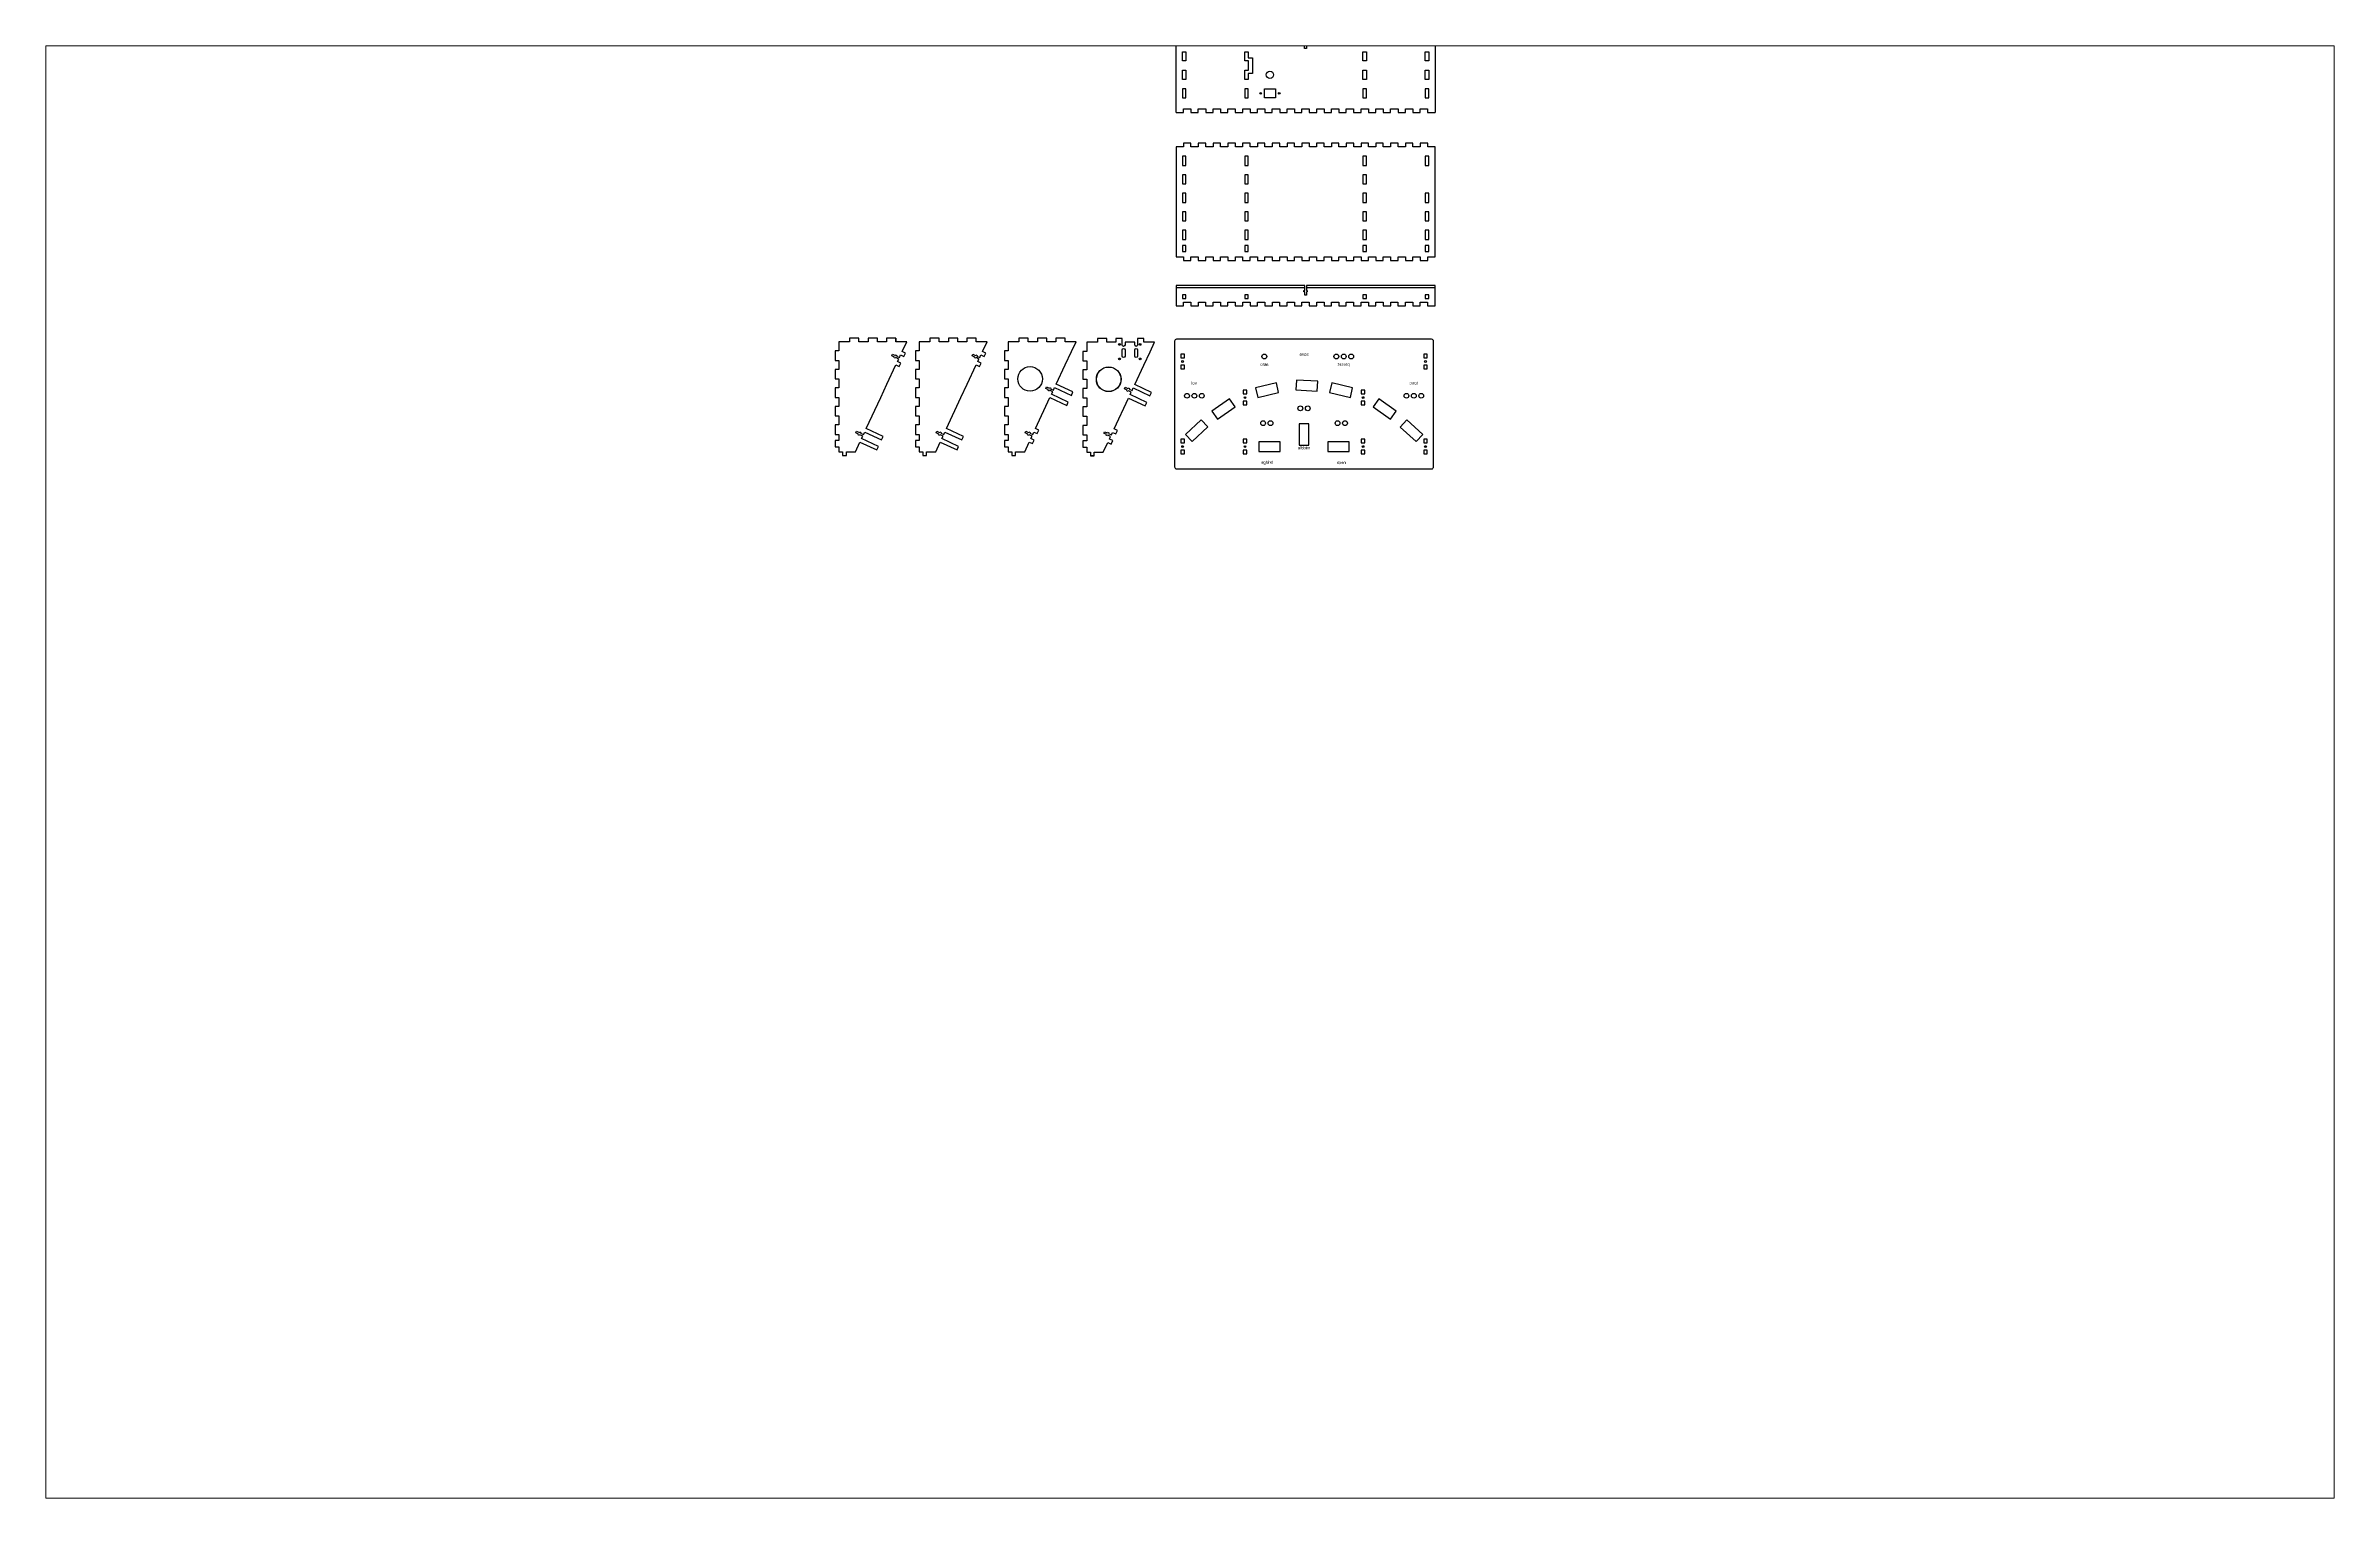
# Paper-space layout 'Sheet1' of a CAD drawing. Header units: millimetres. Extents: x 40 to 364, y 26 to 231.
# The model-space entities are those that its viewports show. They can reach past a viewport. Long polylines and large blocks are cut down to what shows.
import ezdxf
from ezdxf.enums import TextEntityAlignment as Align

# ---------------------------------------------------------------- set-up
doc = ezdxf.new("R2010")
doc.units = ezdxf.units.MM
doc.layers.add('Holes', color=1, linetype='Continuous')
doc.layers.add('text', color=5, linetype='Continuous')
doc.styles.get("Standard").update_dxf_attribs({"font": 'Arial.ttf'})

# ---------------------------------------------------------------- blocks, each defined once
blk = doc.blocks.new('M3 Bolt Nut Slot')
for p, q in [((-12.4, -3), (-12.4, 0)), ((-12.4, 0), (-7.4, 0)), ((-7.4, 0), (-7.4, 1.25)), ((-7.4, 1.25), (-5, 1.25)), ((-5, 1.25), (-5, 0)), ((-5, 0), (0, 0)), ((-7.4, -3), (-12.4, -3)), ((-7.4, -4.25), (-7.4, -3)), ((-5, -4.25), (-7.4, -4.25)), ((0, -3), (-5, -3)), ((-5, -3), (-5, -4.25))]:
    blk.add_line(p, q)

msp = doc.modelspace()

# ---------------------------------------------------------------- linework, layer by layer
for p, q in [((435.5, 531.6), (435.5, 650.3)), ((435.5, 650.3), (644, 650.3)), ((435.5, 531.6), (435.5, 650.3)), ((435.5, 650.3), (644, 650.3)), ((435.5, 531.6), (435.5, 650.3)), ((435.5, 650.3), (644, 650.3)), ((435.5, 531.6), (435.5, 650.3)), ((435.5, 650.3), (644, 650.3)), ((435.5, 531.6), (435.5, 650.3)), ((435.5, 650.3), (644, 650.3)), ((435.5, 531.6), (435.5, 650.3)), ((435.5, 650.3), (644, 650.3)), ((435.5, 531.6), (435.5, 650.3)), ((435.5, 650.3), (644, 650.3)), ((435.5, 531.6), (435.5, 650.3)), ((435.5, 650.3), (644, 650.3)), ((435.5, 531.6), (435.5, 650.3)), ((435.5, 650.3), (644, 650.3)), ((435.5, 531.6), (435.5, 650.3)), ((435.5, 650.3), (644, 650.3)), ((435.5, 531.6), (435.5, 650.3)), ((435.5, 650.3), (644, 650.3)), ((435.5, 531.6), (435.5, 650.3)), ((435.5, 650.3), (644, 650.3)), ((435.5, 531.6), (435.5, 650.3)), ((435.5, 650.3), (644, 650.3)), ((435.5, 531.6), (435.5, 650.3)), ((435.5, 650.3), (644, 650.3)), ((435.5, 531.6), (435.5, 650.3)), ((435.5, 650.3), (644, 650.3)), ((435.5, 531.6), (435.5, 650.3)), ((435.5, 650.3), (644, 650.3)), ((435.5, 531.6), (435.5, 650.3)), ((435.5, 650.3), (644, 650.3)), ((435.5, 531.6), (435.5, 650.3)), ((435.5, 650.3), (644, 650.3)), ((435.5, 531.6), (435.5, 650.3)), ((435.5, 650.3), (644, 650.3)), ((435.5, 531.6), (435.5, 650.3)), ((435.5, 650.3), (644, 650.3)), ((435.5, 531.6), (435.5, 650.3)), ((435.5, 650.3), (644, 650.3)), ((435.5, 531.6), (435.5, 650.3)), ((435.5, 650.3), (644, 650.3)), ((435.5, 531.6), (435.5, 650.3)), ((435.5, 650.3), (644, 650.3)), ((435.5, 531.6), (435.5, 650.3)), ((435.5, 650.3), (644, 650.3)), ((435.5, 531.6), (435.5, 650.3)), ((435.5, 650.3), (644, 650.3)), ((435.5, 531.6), (435.5, 650.3)), ((435.5, 650.3), (644, 650.3)), ((435.5, 531.6), (435.5, 650.3)), ((435.5, 650.3), (644, 650.3)), ((435.5, 531.6), (435.5, 650.3)), ((435.5, 650.3), (644, 650.3)), ((435.5, 531.6), (435.5, 650.3)), ((435.5, 650.3), (644, 650.3)), ((435.5, 531.6), (435.5, 650.3)), ((435.5, 650.3), (644, 650.3)), ((644, 647.6), (644, 650.3)), ((644, 647.6), (644, 650.3)), ((644, 647.6), (644, 650.3)), ((644, 647.6), (644, 650.3)), ((644, 647.6), (644, 650.3)), ((644, 647.6), (644, 650.3)), ((644, 647.6), (644, 650.3)), ((644, 647.6), (644, 650.3)), ((644, 647.6), (644, 650.3)), ((644, 647.6), (644, 650.3)), ((644, 647.6), (644, 650.3)), ((644, 647.6), (644, 650.3)), ((644, 647.6), (644, 650.3)), ((644, 647.6), (644, 650.3)), ((644, 647.6), (644, 650.3)), ((644, 647.6), (644, 650.3)), ((644, 647.6), (644, 650.3)), ((644, 647.6), (644, 650.3)), ((644, 647.6), (644, 650.3)), ((644, 647.6), (644, 650.3)), ((644, 647.6), (644, 650.3)), ((644, 647.6), (644, 650.3)), ((644, 647.6), (644, 650.3)), ((644, 647.6), (644, 650.3)), ((644, 647.6), (644, 650.3)), ((644, 647.6), (644, 650.3)), ((644, 647.6), (644, 650.3)), ((644, 647.6), (644, 650.3)), ((644, 647.6), (644, 650.3)), ((644, 647.6), (644, 650.3)), ((647, 647.6), (647, 650.3)), ((647, 650.3), (855.5, 650.3)), ((647, 647.6), (647, 650.3)), ((647, 650.3), (855.5, 650.3)), ((647, 647.6), (647, 650.3)), ((647, 650.3), (855.5, 650.3)), ((647, 647.6), (647, 650.3)), ((647, 650.3), (855.5, 650.3)), ((647, 647.6), (647, 650.3)), ((647, 650.3), (855.5, 650.3)), ((647, 647.6), (647, 650.3)), ((647, 650.3), (855.5, 650.3)), ((647, 647.6), (647, 650.3)), ((647, 650.3), (855.5, 650.3)), ((647, 647.6), (647, 650.3)), ((647, 650.3), (855.5, 650.3)), ((647, 647.6), (647, 650.3)), ((647, 650.3), (855.5, 650.3)), ((647, 647.6), (647, 650.3)), ((647, 650.3), (855.5, 650.3)), ((647, 647.6), (647, 650.3)), ((647, 650.3), (855.5, 650.3)), ((647, 647.6), (647, 650.3)), ((647, 650.3), (855.5, 650.3)), ((647, 647.6), (647, 650.3)), ((647, 650.3), (855.5, 650.3)), ((647, 647.6), (647, 650.3)), ((647, 650.3), (855.5, 650.3)), ((647, 647.6), (647, 650.3)), ((647, 650.3), (855.5, 650.3)), ((647, 647.6), (647, 650.3)), ((647, 650.3), (855.5, 650.3)), ((647, 647.6), (647, 650.3)), ((647, 650.3), (855.5, 650.3)), ((647, 647.6), (647, 650.3)), ((647, 650.3), (855.5, 650.3)), ((647, 647.6), (647, 650.3)), ((647, 650.3), (855.5, 650.3)), ((647, 647.6), (647, 650.3)), ((647, 650.3), (855.5, 650.3)), ((647, 647.6), (647, 650.3)), ((647, 650.3), (855.5, 650.3)), ((647, 647.6), (647, 650.3)), ((647, 650.3), (855.5, 650.3)), ((647, 647.6), (647, 650.3)), ((647, 650.3), (855.5, 650.3)), ((647, 647.6), (647, 650.3)), ((647, 650.3), (855.5, 650.3)), ((647, 647.6), (647, 650.3)), ((647, 650.3), (855.5, 650.3)), ((647, 647.6), (647, 650.3)), ((647, 650.3), (855.5, 650.3)), ((647, 647.6), (647, 650.3)), ((647, 650.3), (855.5, 650.3)), ((647, 647.6), (647, 650.3)), ((647, 650.3), (855.5, 650.3)), ((647, 647.6), (647, 650.3)), ((647, 650.3), (855.5, 650.3)), ((647, 647.6), (647, 650.3)), ((647, 650.3), (855.5, 650.3)), ((855.5, 650.3), (855.5, 531.6)), ((855.5, 650.3), (855.5, 531.6)), ((855.5, 650.3), (855.5, 531.6)), ((855.5, 650.3), (855.5, 531.6)), ((855.5, 650.3), (855.5, 531.6)), ((855.5, 650.3), (855.5, 531.6)), ((855.5, 650.3), (855.5, 531.6)), ((855.5, 650.3), (855.5, 531.6)), ((855.5, 650.3), (855.5, 531.6)), ((855.5, 650.3), (855.5, 531.6)), ((855.5, 650.3), (855.5, 531.6)), ((855.5, 650.3), (855.5, 531.6)), ((855.5, 650.3), (855.5, 531.6)), ((855.5, 650.3), (855.5, 531.6)), ((855.5, 650.3), (855.5, 531.6)), ((855.5, 650.3), (855.5, 531.6)), ((855.5, 650.3), (855.5, 531.6)), ((855.5, 650.3), (855.5, 531.6)), ((855.5, 650.3), (855.5, 531.6)), ((855.5, 650.3), (855.5, 531.6)), ((855.5, 650.3), (855.5, 531.6)), ((855.5, 650.3), (855.5, 531.6)), ((855.5, 650.3), (855.5, 531.6)), ((855.5, 650.3), (855.5, 531.6)), ((855.5, 650.3), (855.5, 531.6)), ((855.5, 650.3), (855.5, 531.6)), ((855.5, 650.3), (855.5, 531.6)), ((855.5, 650.3), (855.5, 531.6)), ((855.5, 650.3), (855.5, 531.6)), ((855.5, 650.3), (855.5, 531.6)), ((435.5, 531.6), (447.5, 531.6)), ((435.5, 531.6), (447.5, 531.6)), ((435.5, 531.6), (447.5, 531.6)), ((435.5, 531.6), (447.5, 531.6)), ((435.5, 531.6), (447.5, 531.6)), ((435.5, 531.6), (447.5, 531.6)), ((435.5, 531.6), (447.5, 531.6)), ((435.5, 531.6), (447.5, 531.6)), ((435.5, 531.6), (447.5, 531.6)), ((435.5, 531.6), (447.5, 531.6)), ((435.5, 531.6), (447.5, 531.6)), ((435.5, 531.6), (447.5, 531.6)), ((435.5, 531.6), (447.5, 531.6)), ((435.5, 531.6), (447.5, 531.6)), ((435.5, 531.6), (447.5, 531.6)), ((435.5, 531.6), (447.5, 531.6)), ((435.5, 531.6), (447.5, 531.6)), ((435.5, 531.6), (447.5, 531.6)), ((435.5, 531.6), (447.5, 531.6)), ((435.5, 531.6), (447.5, 531.6)), ((435.5, 531.6), (447.5, 531.6)), ((435.5, 531.6), (447.5, 531.6)), ((435.5, 531.6), (447.5, 531.6)), ((435.5, 531.6), (447.5, 531.6)), ((435.5, 531.6), (447.5, 531.6)), ((435.5, 531.6), (447.5, 531.6)), ((435.5, 531.6), (447.5, 531.6)), ((435.5, 531.6), (447.5, 531.6)), ((435.5, 531.6), (447.5, 531.6)), ((435.5, 531.6), (447.5, 531.6)), ((447.5, 531.6), (447.5, 537.6)), ((447.5, 537.6), (459.5, 537.6)), ((447.5, 531.6), (447.5, 537.6)), ((447.5, 537.6), (459.5, 537.6)), ((447.5, 531.6), (447.5, 537.6)), ((447.5, 537.6), (459.5, 537.6)), ((447.5, 531.6), (447.5, 537.6)), ((447.5, 537.6), (459.5, 537.6)), ((447.5, 531.6), (447.5, 537.6)), ((447.5, 537.6), (459.5, 537.6)), ((447.5, 531.6), (447.5, 537.6)), ((447.5, 537.6), (459.5, 537.6)), ((447.5, 531.6), (447.5, 537.6)), ((447.5, 537.6), (459.5, 537.6)), ((447.5, 531.6), (447.5, 537.6)), ((447.5, 537.6), (459.5, 537.6)), ((447.5, 531.6), (447.5, 537.6)), ((447.5, 537.6), (459.5, 537.6)), ((447.5, 531.6), (447.5, 537.6)), ((447.5, 537.6), (459.5, 537.6)), ((447.5, 531.6), (447.5, 537.6)), ((447.5, 537.6), (459.5, 537.6)), ((447.5, 531.6), (447.5, 537.6)), ((447.5, 537.6), (459.5, 537.6)), ((447.5, 531.6), (447.5, 537.6)), ((447.5, 537.6), (459.5, 537.6)), ((447.5, 531.6), (447.5, 537.6)), ((447.5, 537.6), (459.5, 537.6)), ((447.5, 531.6), (447.5, 537.6)), ((447.5, 537.6), (459.5, 537.6)), ((447.5, 531.6), (447.5, 537.6)), ((447.5, 537.6), (459.5, 537.6)), ((447.5, 531.6), (447.5, 537.6)), ((447.5, 537.6), (459.5, 537.6)), ((447.5, 531.6), (447.5, 537.6)), ((447.5, 537.6), (459.5, 537.6)), ((447.5, 531.6), (447.5, 537.6)), ((447.5, 537.6), (459.5, 537.6)), ((447.5, 531.6), (447.5, 537.6)), ((447.5, 537.6), (459.5, 537.6)), ((447.5, 531.6), (447.5, 537.6)), ((447.5, 537.6), (459.5, 537.6)), ((447.5, 531.6), (447.5, 537.6)), ((447.5, 537.6), (459.5, 537.6)), ((447.5, 531.6), (447.5, 537.6)), ((447.5, 537.6), (459.5, 537.6)), ((447.5, 531.6), (447.5, 537.6)), ((447.5, 537.6), (459.5, 537.6)), ((447.5, 531.6), (447.5, 537.6)), ((447.5, 537.6), (459.5, 537.6)), ((447.5, 531.6), (447.5, 537.6)), ((447.5, 537.6), (459.5, 537.6)), ((447.5, 531.6), (447.5, 537.6)), ((447.5, 537.6), (459.5, 537.6)), ((447.5, 531.6), (447.5, 537.6)), ((447.5, 537.6), (459.5, 537.6)), ((447.5, 531.6), (447.5, 537.6)), ((447.5, 537.6), (459.5, 537.6)), ((447.5, 531.6), (447.5, 537.6)), ((447.5, 537.6), (459.5, 537.6)), ((459.5, 537.6), (459.5, 531.6)), ((459.5, 537.6), (459.5, 531.6)), ((459.5, 537.6), (459.5, 531.6)), ((459.5, 537.6), (459.5, 531.6)), ((459.5, 537.6), (459.5, 531.6)), ((459.5, 537.6), (459.5, 531.6)), ((459.5, 537.6), (459.5, 531.6)), ((459.5, 537.6), (459.5, 531.6)), ((459.5, 537.6), (459.5, 531.6)), ((459.5, 537.6), (459.5, 531.6)), ((459.5, 537.6), (459.5, 531.6)), ((459.5, 537.6), (459.5, 531.6)), ((459.5, 537.6), (459.5, 531.6)), ((459.5, 537.6), (459.5, 531.6)), ((459.5, 537.6), (459.5, 531.6)), ((459.5, 537.6), (459.5, 531.6)), ((459.5, 537.6), (459.5, 531.6)), ((459.5, 537.6), (459.5, 531.6)), ((459.5, 537.6), (459.5, 531.6)), ((459.5, 537.6), (459.5, 531.6)), ((459.5, 537.6), (459.5, 531.6)), ((459.5, 537.6), (459.5, 531.6)), ((459.5, 537.6), (459.5, 531.6)), ((459.5, 537.6), (459.5, 531.6)), ((459.5, 537.6), (459.5, 531.6)), ((459.5, 537.6), (459.5, 531.6)), ((459.5, 537.6), (459.5, 531.6)), ((459.5, 537.6), (459.5, 531.6)), ((459.5, 537.6), (459.5, 531.6)), ((459.5, 537.6), (459.5, 531.6)), ((459.5, 531.6), (471.5, 531.6)), ((459.5, 531.6), (471.5, 531.6)), ((459.5, 531.6), (471.5, 531.6)), ((459.5, 531.6), (471.5, 531.6)), ((459.5, 531.6), (471.5, 531.6)), ((459.5, 531.6), (471.5, 531.6)), ((459.5, 531.6), (471.5, 531.6)), ((459.5, 531.6), (471.5, 531.6)), ((459.5, 531.6), (471.5, 531.6)), ((459.5, 531.6), (471.5, 531.6)), ((459.5, 531.6), (471.5, 531.6)), ((459.5, 531.6), (471.5, 531.6)), ((459.5, 531.6), (471.5, 531.6)), ((459.5, 531.6), (471.5, 531.6)), ((459.5, 531.6), (471.5, 531.6)), ((459.5, 531.6), (471.5, 531.6)), ((459.5, 531.6), (471.5, 531.6)), ((459.5, 531.6), (471.5, 531.6)), ((459.5, 531.6), (471.5, 531.6)), ((459.5, 531.6), (471.5, 531.6)), ((459.5, 531.6), (471.5, 531.6)), ((459.5, 531.6), (471.5, 531.6)), ((459.5, 531.6), (471.5, 531.6)), ((459.5, 531.6), (471.5, 531.6)), ((459.5, 531.6), (471.5, 531.6)), ((459.5, 531.6), (471.5, 531.6)), ((459.5, 531.6), (471.5, 531.6)), ((459.5, 531.6), (471.5, 531.6)), ((459.5, 531.6), (471.5, 531.6)), ((459.5, 531.6), (471.5, 531.6)), ((471.5, 531.6), (471.5, 537.6)), ((471.5, 537.6), (483.5, 537.6)), ((471.5, 531.6), (471.5, 537.6)), ((471.5, 537.6), (483.5, 537.6)), ((471.5, 531.6), (471.5, 537.6)), ((471.5, 537.6), (483.5, 537.6)), ((471.5, 531.6), (471.5, 537.6)), ((471.5, 537.6), (483.5, 537.6)), ((471.5, 531.6), (471.5, 537.6)), ((471.5, 537.6), (483.5, 537.6)), ((471.5, 531.6), (471.5, 537.6)), ((471.5, 537.6), (483.5, 537.6)), ((471.5, 531.6), (471.5, 537.6)), ((471.5, 537.6), (483.5, 537.6)), ((471.5, 531.6), (471.5, 537.6)), ((471.5, 537.6), (483.5, 537.6)), ((471.5, 531.6), (471.5, 537.6)), ((471.5, 537.6), (483.5, 537.6)), ((471.5, 531.6), (471.5, 537.6)), ((471.5, 537.6), (483.5, 537.6)), ((471.5, 531.6), (471.5, 537.6)), ((471.5, 537.6), (483.5, 537.6)), ((471.5, 531.6), (471.5, 537.6)), ((471.5, 537.6), (483.5, 537.6)), ((471.5, 531.6), (471.5, 537.6)), ((471.5, 537.6), (483.5, 537.6)), ((471.5, 531.6), (471.5, 537.6)), ((471.5, 537.6), (483.5, 537.6)), ((471.5, 531.6), (471.5, 537.6)), ((471.5, 537.6), (483.5, 537.6)), ((471.5, 531.6), (471.5, 537.6)), ((471.5, 537.6), (483.5, 537.6)), ((471.5, 531.6), (471.5, 537.6)), ((471.5, 537.6), (483.5, 537.6)), ((471.5, 531.6), (471.5, 537.6)), ((471.5, 537.6), (483.5, 537.6)), ((471.5, 531.6), (471.5, 537.6)), ((471.5, 537.6), (483.5, 537.6)), ((471.5, 531.6), (471.5, 537.6)), ((471.5, 537.6), (483.5, 537.6)), ((471.5, 531.6), (471.5, 537.6)), ((471.5, 537.6), (483.5, 537.6)), ((471.5, 531.6), (471.5, 537.6)), ((471.5, 537.6), (483.5, 537.6)), ((471.5, 531.6), (471.5, 537.6)), ((471.5, 537.6), (483.5, 537.6)), ((471.5, 531.6), (471.5, 537.6)), ((471.5, 537.6), (483.5, 537.6)), ((471.5, 531.6), (471.5, 537.6)), ((471.5, 537.6), (483.5, 537.6)), ((471.5, 531.6), (471.5, 537.6)), ((471.5, 537.6), (483.5, 537.6)), ((471.5, 531.6), (471.5, 537.6)), ((471.5, 537.6), (483.5, 537.6)), ((471.5, 531.6), (471.5, 537.6)), ((471.5, 537.6), (483.5, 537.6)), ((471.5, 531.6), (471.5, 537.6)), ((471.5, 537.6), (483.5, 537.6)), ((471.5, 531.6), (471.5, 537.6)), ((471.5, 537.6), (483.5, 537.6)), ((483.5, 537.6), (483.5, 531.6)), ((483.5, 537.6), (483.5, 531.6)), ((483.5, 537.6), (483.5, 531.6)), ((483.5, 537.6), (483.5, 531.6)), ((483.5, 537.6), (483.5, 531.6)), ((483.5, 537.6), (483.5, 531.6)), ((483.5, 537.6), (483.5, 531.6)), ((483.5, 537.6), (483.5, 531.6)), ((483.5, 537.6), (483.5, 531.6)), ((483.5, 537.6), (483.5, 531.6)), ((483.5, 537.6), (483.5, 531.6)), ((483.5, 537.6), (483.5, 531.6)), ((483.5, 537.6), (483.5, 531.6)), ((483.5, 537.6), (483.5, 531.6)), ((483.5, 537.6), (483.5, 531.6)), ((483.5, 537.6), (483.5, 531.6)), ((483.5, 537.6), (483.5, 531.6)), ((483.5, 537.6), (483.5, 531.6)), ((483.5, 537.6), (483.5, 531.6)), ((483.5, 537.6), (483.5, 531.6)), ((483.5, 537.6), (483.5, 531.6)), ((483.5, 537.6), (483.5, 531.6)), ((483.5, 537.6), (483.5, 531.6)), ((483.5, 537.6), (483.5, 531.6)), ((483.5, 537.6), (483.5, 531.6)), ((483.5, 537.6), (483.5, 531.6)), ((483.5, 537.6), (483.5, 531.6)), ((483.5, 537.6), (483.5, 531.6)), ((483.5, 537.6), (483.5, 531.6)), ((483.5, 537.6), (483.5, 531.6)), ((483.5, 531.6), (495.5, 531.6)), ((483.5, 531.6), (495.5, 531.6)), ((483.5, 531.6), (495.5, 531.6)), ((483.5, 531.6), (495.5, 531.6)), ((483.5, 531.6), (495.5, 531.6)), ((483.5, 531.6), (495.5, 531.6)), ((483.5, 531.6), (495.5, 531.6)), ((483.5, 531.6), (495.5, 531.6)), ((483.5, 531.6), (495.5, 531.6)), ((483.5, 531.6), (495.5, 531.6)), ((483.5, 531.6), (495.5, 531.6)), ((483.5, 531.6), (495.5, 531.6)), ((483.5, 531.6), (495.5, 531.6)), ((483.5, 531.6), (495.5, 531.6)), ((483.5, 531.6), (495.5, 531.6)), ((483.5, 531.6), (495.5, 531.6)), ((483.5, 531.6), (495.5, 531.6)), ((483.5, 531.6), (495.5, 531.6)), ((483.5, 531.6), (495.5, 531.6)), ((483.5, 531.6), (495.5, 531.6)), ((483.5, 531.6), (495.5, 531.6)), ((483.5, 531.6), (495.5, 531.6)), ((483.5, 531.6), (495.5, 531.6)), ((483.5, 531.6), (495.5, 531.6)), ((483.5, 531.6), (495.5, 531.6)), ((483.5, 531.6), (495.5, 531.6)), ((483.5, 531.6), (495.5, 531.6)), ((483.5, 531.6), (495.5, 531.6)), ((483.5, 531.6), (495.5, 531.6)), ((483.5, 531.6), (495.5, 531.6)), ((495.5, 531.6), (495.5, 537.6)), ((495.5, 537.6), (507.5, 537.6)), ((495.5, 531.6), (495.5, 537.6)), ((495.5, 537.6), (507.5, 537.6)), ((495.5, 531.6), (495.5, 537.6)), ((495.5, 537.6), (507.5, 537.6)), ((495.5, 531.6), (495.5, 537.6)), ((495.5, 537.6), (507.5, 537.6)), ((495.5, 531.6), (495.5, 537.6)), ((495.5, 537.6), (507.5, 537.6)), ((495.5, 531.6), (495.5, 537.6)), ((495.5, 537.6), (507.5, 537.6)), ((495.5, 531.6), (495.5, 537.6)), ((495.5, 537.6), (507.5, 537.6)), ((495.5, 531.6), (495.5, 537.6)), ((495.5, 537.6), (507.5, 537.6)), ((495.5, 531.6), (495.5, 537.6)), ((495.5, 537.6), (507.5, 537.6)), ((495.5, 531.6), (495.5, 537.6)), ((495.5, 537.6), (507.5, 537.6)), ((495.5, 531.6), (495.5, 537.6)), ((495.5, 537.6), (507.5, 537.6)), ((495.5, 531.6), (495.5, 537.6)), ((495.5, 537.6), (507.5, 537.6)), ((495.5, 531.6), (495.5, 537.6)), ((495.5, 537.6), (507.5, 537.6)), ((495.5, 531.6), (495.5, 537.6)), ((495.5, 537.6), (507.5, 537.6)), ((495.5, 531.6), (495.5, 537.6)), ((495.5, 537.6), (507.5, 537.6)), ((495.5, 531.6), (495.5, 537.6)), ((495.5, 537.6), (507.5, 537.6)), ((495.5, 531.6), (495.5, 537.6)), ((495.5, 537.6), (507.5, 537.6)), ((495.5, 531.6), (495.5, 537.6)), ((495.5, 537.6), (507.5, 537.6)), ((495.5, 531.6), (495.5, 537.6)), ((495.5, 537.6), (507.5, 537.6)), ((495.5, 531.6), (495.5, 537.6)), ((495.5, 537.6), (507.5, 537.6)), ((495.5, 531.6), (495.5, 537.6)), ((495.5, 537.6), (507.5, 537.6)), ((495.5, 531.6), (495.5, 537.6)), ((495.5, 537.6), (507.5, 537.6)), ((495.5, 531.6), (495.5, 537.6)), ((495.5, 537.6), (507.5, 537.6)), ((495.5, 531.6), (495.5, 537.6)), ((495.5, 537.6), (507.5, 537.6)), ((495.5, 531.6), (495.5, 537.6)), ((495.5, 537.6), (507.5, 537.6)), ((495.5, 531.6), (495.5, 537.6)), ((495.5, 537.6), (507.5, 537.6)), ((495.5, 531.6), (495.5, 537.6)), ((495.5, 537.6), (507.5, 537.6)), ((495.5, 531.6), (495.5, 537.6)), ((495.5, 537.6), (507.5, 537.6)), ((495.5, 531.6), (495.5, 537.6)), ((495.5, 537.6), (507.5, 537.6)), ((495.5, 531.6), (495.5, 537.6)), ((495.5, 537.6), (507.5, 537.6)), ((507.5, 537.6), (507.5, 531.6)), ((507.5, 537.6), (507.5, 531.6)), ((507.5, 537.6), (507.5, 531.6)), ((507.5, 537.6), (507.5, 531.6)), ((507.5, 537.6), (507.5, 531.6)), ((507.5, 537.6), (507.5, 531.6)), ((507.5, 537.6), (507.5, 531.6)), ((507.5, 537.6), (507.5, 531.6)), ((507.5, 537.6), (507.5, 531.6)), ((507.5, 537.6), (507.5, 531.6)), ((507.5, 537.6), (507.5, 531.6)), ((507.5, 537.6), (507.5, 531.6)), ((507.5, 537.6), (507.5, 531.6)), ((507.5, 537.6), (507.5, 531.6)), ((507.5, 537.6), (507.5, 531.6)), ((507.5, 537.6), (507.5, 531.6)), ((507.5, 537.6), (507.5, 531.6)), ((507.5, 537.6), (507.5, 531.6)), ((507.5, 537.6), (507.5, 531.6)), ((507.5, 537.6), (507.5, 531.6)), ((507.5, 537.6), (507.5, 531.6)), ((507.5, 537.6), (507.5, 531.6)), ((507.5, 537.6), (507.5, 531.6)), ((507.5, 537.6), (507.5, 531.6)), ((507.5, 537.6), (507.5, 531.6)), ((507.5, 537.6), (507.5, 531.6)), ((507.5, 537.6), (507.5, 531.6)), ((507.5, 537.6), (507.5, 531.6)), ((507.5, 537.6), (507.5, 531.6)), ((507.5, 537.6), (507.5, 531.6)), ((507.5, 531.6), (519.5, 531.6)), ((507.5, 531.6), (519.5, 531.6)), ((507.5, 531.6), (519.5, 531.6)), ((507.5, 531.6), (519.5, 531.6)), ((507.5, 531.6), (519.5, 531.6)), ((507.5, 531.6), (519.5, 531.6)), ((507.5, 531.6), (519.5, 531.6)), ((507.5, 531.6), (519.5, 531.6)), ((507.5, 531.6), (519.5, 531.6)), ((507.5, 531.6), (519.5, 531.6)), ((507.5, 531.6), (519.5, 531.6)), ((507.5, 531.6), (519.5, 531.6)), ((507.5, 531.6), (519.5, 531.6)), ((507.5, 531.6), (519.5, 531.6)), ((507.5, 531.6), (519.5, 531.6)), ((507.5, 531.6), (519.5, 531.6)), ((507.5, 531.6), (519.5, 531.6)), ((507.5, 531.6), (519.5, 531.6)), ((507.5, 531.6), (519.5, 531.6)), ((507.5, 531.6), (519.5, 531.6)), ((507.5, 531.6), (519.5, 531.6)), ((507.5, 531.6), (519.5, 531.6)), ((507.5, 531.6), (519.5, 531.6)), ((507.5, 531.6), (519.5, 531.6)), ((507.5, 531.6), (519.5, 531.6)), ((507.5, 531.6), (519.5, 531.6)), ((507.5, 531.6), (519.5, 531.6)), ((507.5, 531.6), (519.5, 531.6)), ((507.5, 531.6), (519.5, 531.6)), ((507.5, 531.6), (519.5, 531.6)), ((519.5, 531.6), (519.5, 537.6)), ((519.5, 537.6), (531.5, 537.6)), ((519.5, 531.6), (519.5, 537.6)), ((519.5, 537.6), (531.5, 537.6)), ((519.5, 531.6), (519.5, 537.6)), ((519.5, 537.6), (531.5, 537.6)), ((519.5, 531.6), (519.5, 537.6)), ((519.5, 537.6), (531.5, 537.6)), ((519.5, 531.6), (519.5, 537.6)), ((519.5, 537.6), (531.5, 537.6)), ((519.5, 531.6), (519.5, 537.6)), ((519.5, 537.6), (531.5, 537.6)), ((519.5, 531.6), (519.5, 537.6)), ((519.5, 537.6), (531.5, 537.6)), ((519.5, 531.6), (519.5, 537.6)), ((519.5, 537.6), (531.5, 537.6)), ((519.5, 531.6), (519.5, 537.6)), ((519.5, 537.6), (531.5, 537.6)), ((519.5, 531.6), (519.5, 537.6)), ((519.5, 537.6), (531.5, 537.6)), ((519.5, 531.6), (519.5, 537.6)), ((519.5, 537.6), (531.5, 537.6)), ((519.5, 531.6), (519.5, 537.6)), ((519.5, 537.6), (531.5, 537.6)), ((519.5, 531.6), (519.5, 537.6)), ((519.5, 537.6), (531.5, 537.6)), ((519.5, 531.6), (519.5, 537.6)), ((519.5, 537.6), (531.5, 537.6)), ((519.5, 531.6), (519.5, 537.6)), ((519.5, 537.6), (531.5, 537.6)), ((519.5, 531.6), (519.5, 537.6)), ((519.5, 537.6), (531.5, 537.6)), ((519.5, 531.6), (519.5, 537.6)), ((519.5, 537.6), (531.5, 537.6)), ((519.5, 531.6), (519.5, 537.6)), ((519.5, 537.6), (531.5, 537.6)), ((519.5, 531.6), (519.5, 537.6)), ((519.5, 537.6), (531.5, 537.6)), ((519.5, 531.6), (519.5, 537.6)), ((519.5, 537.6), (531.5, 537.6)), ((519.5, 531.6), (519.5, 537.6)), ((519.5, 537.6), (531.5, 537.6)), ((519.5, 531.6), (519.5, 537.6)), ((519.5, 537.6), (531.5, 537.6)), ((519.5, 531.6), (519.5, 537.6)), ((519.5, 537.6), (531.5, 537.6)), ((519.5, 531.6), (519.5, 537.6)), ((519.5, 537.6), (531.5, 537.6)), ((519.5, 531.6), (519.5, 537.6)), ((519.5, 537.6), (531.5, 537.6)), ((519.5, 531.6), (519.5, 537.6)), ((519.5, 537.6), (531.5, 537.6)), ((519.5, 531.6), (519.5, 537.6)), ((519.5, 537.6), (531.5, 537.6)), ((519.5, 531.6), (519.5, 537.6)), ((519.5, 537.6), (531.5, 537.6)), ((519.5, 531.6), (519.5, 537.6)), ((519.5, 537.6), (531.5, 537.6)), ((519.5, 531.6), (519.5, 537.6)), ((519.5, 537.6), (531.5, 537.6)), ((531.5, 537.6), (531.5, 531.6)), ((531.5, 537.6), (531.5, 531.6)), ((531.5, 537.6), (531.5, 531.6)), ((531.5, 537.6), (531.5, 531.6)), ((531.5, 537.6), (531.5, 531.6)), ((531.5, 537.6), (531.5, 531.6)), ((531.5, 537.6), (531.5, 531.6)), ((531.5, 537.6), (531.5, 531.6)), ((531.5, 537.6), (531.5, 531.6)), ((531.5, 537.6), (531.5, 531.6)), ((531.5, 537.6), (531.5, 531.6)), ((531.5, 537.6), (531.5, 531.6)), ((531.5, 537.6), (531.5, 531.6)), ((531.5, 537.6), (531.5, 531.6)), ((531.5, 537.6), (531.5, 531.6)), ((531.5, 537.6), (531.5, 531.6)), ((531.5, 537.6), (531.5, 531.6)), ((531.5, 537.6), (531.5, 531.6)), ((531.5, 537.6), (531.5, 531.6)), ((531.5, 537.6), (531.5, 531.6)), ((531.5, 537.6), (531.5, 531.6)), ((531.5, 537.6), (531.5, 531.6)), ((531.5, 537.6), (531.5, 531.6)), ((531.5, 537.6), (531.5, 531.6)), ((531.5, 537.6), (531.5, 531.6)), ((531.5, 537.6), (531.5, 531.6)), ((531.5, 537.6), (531.5, 531.6)), ((531.5, 537.6), (531.5, 531.6)), ((531.5, 537.6), (531.5, 531.6)), ((531.5, 537.6), (531.5, 531.6)), ((531.5, 531.6), (543.5, 531.6)), ((531.5, 531.6), (543.5, 531.6)), ((531.5, 531.6), (543.5, 531.6)), ((531.5, 531.6), (543.5, 531.6)), ((531.5, 531.6), (543.5, 531.6)), ((531.5, 531.6), (543.5, 531.6)), ((531.5, 531.6), (543.5, 531.6)), ((531.5, 531.6), (543.5, 531.6)), ((531.5, 531.6), (543.5, 531.6)), ((531.5, 531.6), (543.5, 531.6)), ((531.5, 531.6), (543.5, 531.6)), ((531.5, 531.6), (543.5, 531.6)), ((531.5, 531.6), (543.5, 531.6)), ((531.5, 531.6), (543.5, 531.6)), ((531.5, 531.6), (543.5, 531.6)), ((531.5, 531.6), (543.5, 531.6)), ((531.5, 531.6), (543.5, 531.6)), ((531.5, 531.6), (543.5, 531.6)), ((531.5, 531.6), (543.5, 531.6)), ((531.5, 531.6), (543.5, 531.6)), ((531.5, 531.6), (543.5, 531.6)), ((531.5, 531.6), (543.5, 531.6)), ((531.5, 531.6), (543.5, 531.6)), ((531.5, 531.6), (543.5, 531.6)), ((531.5, 531.6), (543.5, 531.6)), ((531.5, 531.6), (543.5, 531.6)), ((531.5, 531.6), (543.5, 531.6)), ((531.5, 531.6), (543.5, 531.6)), ((531.5, 531.6), (543.5, 531.6)), ((531.5, 531.6), (543.5, 531.6)), ((543.5, 531.6), (543.5, 537.6)), ((543.5, 537.6), (555.5, 537.6)), ((543.5, 531.6), (543.5, 537.6)), ((543.5, 537.6), (555.5, 537.6)), ((543.5, 531.6), (543.5, 537.6)), ((543.5, 537.6), (555.5, 537.6)), ((543.5, 531.6), (543.5, 537.6)), ((543.5, 537.6), (555.5, 537.6)), ((543.5, 531.6), (543.5, 537.6)), ((543.5, 537.6), (555.5, 537.6)), ((543.5, 531.6), (543.5, 537.6)), ((543.5, 537.6), (555.5, 537.6)), ((543.5, 531.6), (543.5, 537.6)), ((543.5, 537.6), (555.5, 537.6)), ((543.5, 531.6), (543.5, 537.6)), ((543.5, 537.6), (555.5, 537.6)), ((543.5, 531.6), (543.5, 537.6)), ((543.5, 537.6), (555.5, 537.6)), ((543.5, 531.6), (543.5, 537.6)), ((543.5, 537.6), (555.5, 537.6)), ((543.5, 531.6), (543.5, 537.6)), ((543.5, 537.6), (555.5, 537.6)), ((543.5, 531.6), (543.5, 537.6)), ((543.5, 537.6), (555.5, 537.6)), ((543.5, 531.6), (543.5, 537.6)), ((543.5, 537.6), (555.5, 537.6)), ((543.5, 531.6), (543.5, 537.6)), ((543.5, 537.6), (555.5, 537.6)), ((543.5, 531.6), (543.5, 537.6)), ((543.5, 537.6), (555.5, 537.6)), ((543.5, 531.6), (543.5, 537.6)), ((543.5, 537.6), (555.5, 537.6)), ((543.5, 531.6), (543.5, 537.6)), ((543.5, 537.6), (555.5, 537.6)), ((543.5, 531.6), (543.5, 537.6)), ((543.5, 537.6), (555.5, 537.6)), ((543.5, 531.6), (543.5, 537.6)), ((543.5, 537.6), (555.5, 537.6)), ((543.5, 531.6), (543.5, 537.6)), ((543.5, 537.6), (555.5, 537.6)), ((543.5, 531.6), (543.5, 537.6)), ((543.5, 537.6), (555.5, 537.6)), ((543.5, 531.6), (543.5, 537.6)), ((543.5, 537.6), (555.5, 537.6)), ((543.5, 531.6), (543.5, 537.6)), ((543.5, 537.6), (555.5, 537.6)), ((543.5, 531.6), (543.5, 537.6)), ((543.5, 537.6), (555.5, 537.6)), ((543.5, 531.6), (543.5, 537.6)), ((543.5, 537.6), (555.5, 537.6)), ((543.5, 531.6), (543.5, 537.6)), ((543.5, 537.6), (555.5, 537.6)), ((543.5, 531.6), (543.5, 537.6)), ((543.5, 537.6), (555.5, 537.6)), ((543.5, 531.6), (543.5, 537.6)), ((543.5, 537.6), (555.5, 537.6)), ((543.5, 531.6), (543.5, 537.6)), ((543.5, 537.6), (555.5, 537.6)), ((543.5, 531.6), (543.5, 537.6)), ((543.5, 537.6), (555.5, 537.6)), ((555.5, 537.6), (555.5, 531.6)), ((555.5, 537.6), (555.5, 531.6)), ((555.5, 537.6), (555.5, 531.6)), ((555.5, 537.6), (555.5, 531.6)), ((555.5, 537.6), (555.5, 531.6)), ((555.5, 537.6), (555.5, 531.6)), ((555.5, 537.6), (555.5, 531.6)), ((555.5, 537.6), (555.5, 531.6)), ((555.5, 537.6), (555.5, 531.6)), ((555.5, 537.6), (555.5, 531.6)), ((555.5, 537.6), (555.5, 531.6)), ((555.5, 537.6), (555.5, 531.6)), ((555.5, 537.6), (555.5, 531.6)), ((555.5, 537.6), (555.5, 531.6)), ((555.5, 537.6), (555.5, 531.6)), ((555.5, 537.6), (555.5, 531.6)), ((555.5, 537.6), (555.5, 531.6)), ((555.5, 537.6), (555.5, 531.6)), ((555.5, 537.6), (555.5, 531.6)), ((555.5, 537.6), (555.5, 531.6)), ((555.5, 537.6), (555.5, 531.6)), ((555.5, 537.6), (555.5, 531.6)), ((555.5, 537.6), (555.5, 531.6)), ((555.5, 537.6), (555.5, 531.6)), ((555.5, 537.6), (555.5, 531.6)), ((555.5, 537.6), (555.5, 531.6)), ((555.5, 537.6), (555.5, 531.6)), ((555.5, 537.6), (555.5, 531.6)), ((555.5, 537.6), (555.5, 531.6)), ((555.5, 537.6), (555.5, 531.6)), ((555.5, 531.6), (567.5, 531.6)), ((555.5, 531.6), (567.5, 531.6)), ((555.5, 531.6), (567.5, 531.6)), ((555.5, 531.6), (567.5, 531.6)), ((555.5, 531.6), (567.5, 531.6)), ((555.5, 531.6), (567.5, 531.6)), ((555.5, 531.6), (567.5, 531.6)), ((555.5, 531.6), (567.5, 531.6)), ((555.5, 531.6), (567.5, 531.6)), ((555.5, 531.6), (567.5, 531.6)), ((555.5, 531.6), (567.5, 531.6)), ((555.5, 531.6), (567.5, 531.6)), ((555.5, 531.6), (567.5, 531.6)), ((555.5, 531.6), (567.5, 531.6)), ((555.5, 531.6), (567.5, 531.6)), ((555.5, 531.6), (567.5, 531.6)), ((555.5, 531.6), (567.5, 531.6)), ((555.5, 531.6), (567.5, 531.6)), ((555.5, 531.6), (567.5, 531.6)), ((555.5, 531.6), (567.5, 531.6)), ((555.5, 531.6), (567.5, 531.6)), ((555.5, 531.6), (567.5, 531.6)), ((555.5, 531.6), (567.5, 531.6)), ((555.5, 531.6), (567.5, 531.6)), ((555.5, 531.6), (567.5, 531.6)), ((555.5, 531.6), (567.5, 531.6)), ((555.5, 531.6), (567.5, 531.6)), ((555.5, 531.6), (567.5, 531.6)), ((555.5, 531.6), (567.5, 531.6)), ((555.5, 531.6), (567.5, 531.6)), ((567.5, 531.6), (567.5, 537.6)), ((567.5, 537.6), (579.5, 537.6)), ((567.5, 531.6), (567.5, 537.6)), ((567.5, 537.6), (579.5, 537.6)), ((567.5, 531.6), (567.5, 537.6)), ((567.5, 537.6), (579.5, 537.6)), ((567.5, 531.6), (567.5, 537.6)), ((567.5, 537.6), (579.5, 537.6)), ((567.5, 531.6), (567.5, 537.6)), ((567.5, 537.6), (579.5, 537.6)), ((567.5, 531.6), (567.5, 537.6)), ((567.5, 537.6), (579.5, 537.6)), ((567.5, 531.6), (567.5, 537.6)), ((567.5, 537.6), (579.5, 537.6)), ((567.5, 531.6), (567.5, 537.6)), ((567.5, 537.6), (579.5, 537.6)), ((567.5, 531.6), (567.5, 537.6)), ((567.5, 537.6), (579.5, 537.6)), ((567.5, 531.6), (567.5, 537.6)), ((567.5, 537.6), (579.5, 537.6)), ((567.5, 531.6), (567.5, 537.6)), ((567.5, 537.6), (579.5, 537.6)), ((567.5, 531.6), (567.5, 537.6)), ((567.5, 537.6), (579.5, 537.6)), ((567.5, 531.6), (567.5, 537.6)), ((567.5, 537.6), (579.5, 537.6)), ((567.5, 531.6), (567.5, 537.6)), ((567.5, 537.6), (579.5, 537.6)), ((567.5, 531.6), (567.5, 537.6)), ((567.5, 537.6), (579.5, 537.6)), ((567.5, 531.6), (567.5, 537.6)), ((567.5, 537.6), (579.5, 537.6)), ((567.5, 531.6), (567.5, 537.6)), ((567.5, 537.6), (579.5, 537.6)), ((567.5, 531.6), (567.5, 537.6)), ((567.5, 537.6), (579.5, 537.6)), ((567.5, 531.6), (567.5, 537.6)), ((567.5, 537.6), (579.5, 537.6)), ((567.5, 531.6), (567.5, 537.6)), ((567.5, 537.6), (579.5, 537.6)), ((567.5, 531.6), (567.5, 537.6)), ((567.5, 537.6), (579.5, 537.6)), ((567.5, 531.6), (567.5, 537.6)), ((567.5, 537.6), (579.5, 537.6)), ((567.5, 531.6), (567.5, 537.6)), ((567.5, 537.6), (579.5, 537.6)), ((567.5, 531.6), (567.5, 537.6)), ((567.5, 537.6), (579.5, 537.6)), ((567.5, 531.6), (567.5, 537.6)), ((567.5, 537.6), (579.5, 537.6)), ((567.5, 531.6), (567.5, 537.6)), ((567.5, 537.6), (579.5, 537.6)), ((567.5, 531.6), (567.5, 537.6)), ((567.5, 537.6), (579.5, 537.6)), ((567.5, 531.6), (567.5, 537.6)), ((567.5, 537.6), (579.5, 537.6)), ((567.5, 531.6), (567.5, 537.6)), ((567.5, 537.6), (579.5, 537.6)), ((567.5, 531.6), (567.5, 537.6)), ((567.5, 537.6), (579.5, 537.6)), ((579.5, 537.6), (579.5, 531.6)), ((579.5, 537.6), (579.5, 531.6)), ((579.5, 537.6), (579.5, 531.6)), ((579.5, 537.6), (579.5, 531.6)), ((579.5, 537.6), (579.5, 531.6)), ((579.5, 537.6), (579.5, 531.6)), ((579.5, 537.6), (579.5, 531.6)), ((579.5, 537.6), (579.5, 531.6)), ((579.5, 537.6), (579.5, 531.6)), ((579.5, 537.6), (579.5, 531.6)), ((579.5, 537.6), (579.5, 531.6)), ((579.5, 537.6), (579.5, 531.6)), ((579.5, 537.6), (579.5, 531.6)), ((579.5, 537.6), (579.5, 531.6)), ((579.5, 537.6), (579.5, 531.6)), ((579.5, 537.6), (579.5, 531.6)), ((579.5, 537.6), (579.5, 531.6)), ((579.5, 537.6), (579.5, 531.6)), ((579.5, 537.6), (579.5, 531.6)), ((579.5, 537.6), (579.5, 531.6)), ((579.5, 537.6), (579.5, 531.6)), ((579.5, 537.6), (579.5, 531.6)), ((579.5, 537.6), (579.5, 531.6)), ((579.5, 537.6), (579.5, 531.6)), ((579.5, 537.6), (579.5, 531.6)), ((579.5, 537.6), (579.5, 531.6)), ((579.5, 537.6), (579.5, 531.6)), ((579.5, 537.6), (579.5, 531.6)), ((579.5, 537.6), (579.5, 531.6)), ((579.5, 537.6), (579.5, 531.6)), ((579.5, 531.6), (591.5, 531.6)), ((579.5, 531.6), (591.5, 531.6)), ((579.5, 531.6), (591.5, 531.6)), ((579.5, 531.6), (591.5, 531.6)), ((579.5, 531.6), (591.5, 531.6)), ((579.5, 531.6), (591.5, 531.6)), ((579.5, 531.6), (591.5, 531.6)), ((579.5, 531.6), (591.5, 531.6)), ((579.5, 531.6), (591.5, 531.6)), ((579.5, 531.6), (591.5, 531.6)), ((579.5, 531.6), (591.5, 531.6)), ((579.5, 531.6), (591.5, 531.6)), ((579.5, 531.6), (591.5, 531.6)), ((579.5, 531.6), (591.5, 531.6)), ((579.5, 531.6), (591.5, 531.6)), ((579.5, 531.6), (591.5, 531.6)), ((579.5, 531.6), (591.5, 531.6)), ((579.5, 531.6), (591.5, 531.6)), ((579.5, 531.6), (591.5, 531.6)), ((579.5, 531.6), (591.5, 531.6)), ((579.5, 531.6), (591.5, 531.6)), ((579.5, 531.6), (591.5, 531.6)), ((579.5, 531.6), (591.5, 531.6)), ((579.5, 531.6), (591.5, 531.6)), ((579.5, 531.6), (591.5, 531.6)), ((579.5, 531.6), (591.5, 531.6)), ((579.5, 531.6), (591.5, 531.6)), ((579.5, 531.6), (591.5, 531.6)), ((579.5, 531.6), (591.5, 531.6)), ((579.5, 531.6), (591.5, 531.6)), ((591.5, 531.6), (591.5, 537.6)), ((591.5, 537.6), (603.5, 537.6)), ((591.5, 531.6), (591.5, 537.6)), ((591.5, 537.6), (603.5, 537.6)), ((591.5, 531.6), (591.5, 537.6)), ((591.5, 537.6), (603.5, 537.6)), ((591.5, 531.6), (591.5, 537.6)), ((591.5, 537.6), (603.5, 537.6)), ((591.5, 531.6), (591.5, 537.6)), ((591.5, 537.6), (603.5, 537.6)), ((591.5, 531.6), (591.5, 537.6)), ((591.5, 537.6), (603.5, 537.6)), ((591.5, 531.6), (591.5, 537.6)), ((591.5, 537.6), (603.5, 537.6)), ((591.5, 531.6), (591.5, 537.6)), ((591.5, 537.6), (603.5, 537.6)), ((591.5, 531.6), (591.5, 537.6)), ((591.5, 537.6), (603.5, 537.6)), ((591.5, 531.6), (591.5, 537.6)), ((591.5, 537.6), (603.5, 537.6)), ((591.5, 531.6), (591.5, 537.6)), ((591.5, 537.6), (603.5, 537.6)), ((591.5, 531.6), (591.5, 537.6)), ((591.5, 537.6), (603.5, 537.6)), ((591.5, 531.6), (591.5, 537.6)), ((591.5, 537.6), (603.5, 537.6)), ((591.5, 531.6), (591.5, 537.6)), ((591.5, 537.6), (603.5, 537.6)), ((591.5, 531.6), (591.5, 537.6)), ((591.5, 537.6), (603.5, 537.6)), ((591.5, 531.6), (591.5, 537.6)), ((591.5, 537.6), (603.5, 537.6)), ((591.5, 531.6), (591.5, 537.6)), ((591.5, 537.6), (603.5, 537.6)), ((591.5, 531.6), (591.5, 537.6)), ((591.5, 537.6), (603.5, 537.6)), ((591.5, 531.6), (591.5, 537.6)), ((591.5, 537.6), (603.5, 537.6)), ((591.5, 531.6), (591.5, 537.6)), ((591.5, 537.6), (603.5, 537.6)), ((591.5, 531.6), (591.5, 537.6)), ((591.5, 537.6), (603.5, 537.6)), ((591.5, 531.6), (591.5, 537.6)), ((591.5, 537.6), (603.5, 537.6)), ((591.5, 531.6), (591.5, 537.6)), ((591.5, 537.6), (603.5, 537.6)), ((591.5, 531.6), (591.5, 537.6)), ((591.5, 537.6), (603.5, 537.6)), ((591.5, 531.6), (591.5, 537.6)), ((591.5, 537.6), (603.5, 537.6)), ((591.5, 531.6), (591.5, 537.6)), ((591.5, 537.6), (603.5, 537.6)), ((591.5, 531.6), (591.5, 537.6)), ((591.5, 537.6), (603.5, 537.6)), ((591.5, 531.6), (591.5, 537.6)), ((591.5, 537.6), (603.5, 537.6)), ((591.5, 531.6), (591.5, 537.6)), ((591.5, 537.6), (603.5, 537.6)), ((591.5, 531.6), (591.5, 537.6)), ((591.5, 537.6), (603.5, 537.6)), ((603.5, 537.6), (603.5, 531.6)), ((603.5, 537.6), (603.5, 531.6)), ((603.5, 537.6), (603.5, 531.6)), ((603.5, 537.6), (603.5, 531.6)), ((603.5, 537.6), (603.5, 531.6)), ((603.5, 537.6), (603.5, 531.6)), ((603.5, 537.6), (603.5, 531.6)), ((603.5, 537.6), (603.5, 531.6)), ((603.5, 537.6), (603.5, 531.6)), ((603.5, 537.6), (603.5, 531.6)), ((603.5, 537.6), (603.5, 531.6)), ((603.5, 537.6), (603.5, 531.6)), ((603.5, 537.6), (603.5, 531.6)), ((603.5, 537.6), (603.5, 531.6)), ((603.5, 537.6), (603.5, 531.6)), ((603.5, 537.6), (603.5, 531.6)), ((603.5, 537.6), (603.5, 531.6)), ((603.5, 537.6), (603.5, 531.6)), ((603.5, 537.6), (603.5, 531.6)), ((603.5, 537.6), (603.5, 531.6)), ((603.5, 537.6), (603.5, 531.6)), ((603.5, 537.6), (603.5, 531.6)), ((603.5, 537.6), (603.5, 531.6)), ((603.5, 537.6), (603.5, 531.6)), ((603.5, 537.6), (603.5, 531.6)), ((603.5, 537.6), (603.5, 531.6)), ((603.5, 537.6), (603.5, 531.6)), ((603.5, 537.6), (603.5, 531.6)), ((603.5, 537.6), (603.5, 531.6)), ((603.5, 537.6), (603.5, 531.6)), ((603.5, 531.6), (615.5, 531.6)), ((603.5, 531.6), (615.5, 531.6)), ((603.5, 531.6), (615.5, 531.6)), ((603.5, 531.6), (615.5, 531.6)), ((603.5, 531.6), (615.5, 531.6)), ((603.5, 531.6), (615.5, 531.6)), ((603.5, 531.6), (615.5, 531.6)), ((603.5, 531.6), (615.5, 531.6)), ((603.5, 531.6), (615.5, 531.6)), ((603.5, 531.6), (615.5, 531.6)), ((603.5, 531.6), (615.5, 531.6)), ((603.5, 531.6), (615.5, 531.6)), ((603.5, 531.6), (615.5, 531.6)), ((603.5, 531.6), (615.5, 531.6)), ((603.5, 531.6), (615.5, 531.6)), ((603.5, 531.6), (615.5, 531.6)), ((603.5, 531.6), (615.5, 531.6)), ((603.5, 531.6), (615.5, 531.6)), ((603.5, 531.6), (615.5, 531.6)), ((603.5, 531.6), (615.5, 531.6)), ((603.5, 531.6), (615.5, 531.6)), ((603.5, 531.6), (615.5, 531.6)), ((603.5, 531.6), (615.5, 531.6)), ((603.5, 531.6), (615.5, 531.6)), ((603.5, 531.6), (615.5, 531.6)), ((603.5, 531.6), (615.5, 531.6)), ((603.5, 531.6), (615.5, 531.6)), ((603.5, 531.6), (615.5, 531.6)), ((603.5, 531.6), (615.5, 531.6)), ((603.5, 531.6), (615.5, 531.6)), ((615.5, 531.6), (615.5, 537.6)), ((615.5, 537.6), (627.5, 537.6)), ((615.5, 531.6), (615.5, 537.6)), ((615.5, 537.6), (627.5, 537.6)), ((615.5, 531.6), (615.5, 537.6)), ((615.5, 537.6), (627.5, 537.6)), ((615.5, 531.6), (615.5, 537.6)), ((615.5, 537.6), (627.5, 537.6)), ((615.5, 531.6), (615.5, 537.6)), ((615.5, 537.6), (627.5, 537.6)), ((615.5, 531.6), (615.5, 537.6)), ((615.5, 537.6), (627.5, 537.6)), ((615.5, 531.6), (615.5, 537.6)), ((615.5, 537.6), (627.5, 537.6)), ((615.5, 531.6), (615.5, 537.6)), ((615.5, 537.6), (627.5, 537.6)), ((615.5, 531.6), (615.5, 537.6)), ((615.5, 537.6), (627.5, 537.6)), ((615.5, 531.6), (615.5, 537.6)), ((615.5, 537.6), (627.5, 537.6)), ((615.5, 531.6), (615.5, 537.6)), ((615.5, 537.6), (627.5, 537.6)), ((615.5, 531.6), (615.5, 537.6)), ((615.5, 537.6), (627.5, 537.6)), ((615.5, 531.6), (615.5, 537.6)), ((615.5, 537.6), (627.5, 537.6)), ((615.5, 531.6), (615.5, 537.6)), ((615.5, 537.6), (627.5, 537.6)), ((615.5, 531.6), (615.5, 537.6)), ((615.5, 537.6), (627.5, 537.6)), ((615.5, 531.6), (615.5, 537.6)), ((615.5, 537.6), (627.5, 537.6)), ((615.5, 531.6), (615.5, 537.6)), ((615.5, 537.6), (627.5, 537.6)), ((615.5, 531.6), (615.5, 537.6)), ((615.5, 537.6), (627.5, 537.6)), ((615.5, 531.6), (615.5, 537.6)), ((615.5, 537.6), (627.5, 537.6)), ((615.5, 531.6), (615.5, 537.6)), ((615.5, 537.6), (627.5, 537.6)), ((615.5, 531.6), (615.5, 537.6)), ((615.5, 537.6), (627.5, 537.6)), ((615.5, 531.6), (615.5, 537.6)), ((615.5, 537.6), (627.5, 537.6)), ((615.5, 531.6), (615.5, 537.6)), ((615.5, 537.6), (627.5, 537.6)), ((615.5, 531.6), (615.5, 537.6)), ((615.5, 537.6), (627.5, 537.6)), ((615.5, 531.6), (615.5, 537.6)), ((615.5, 537.6), (627.5, 537.6)), ((615.5, 531.6), (615.5, 537.6)), ((615.5, 537.6), (627.5, 537.6)), ((615.5, 531.6), (615.5, 537.6)), ((615.5, 537.6), (627.5, 537.6)), ((615.5, 531.6), (615.5, 537.6)), ((615.5, 537.6), (627.5, 537.6)), ((615.5, 531.6), (615.5, 537.6)), ((615.5, 537.6), (627.5, 537.6)), ((615.5, 531.6), (615.5, 537.6)), ((615.5, 537.6), (627.5, 537.6)), ((627.5, 537.6), (627.5, 531.6)), ((627.5, 537.6), (627.5, 531.6)), ((627.5, 537.6), (627.5, 531.6)), ((627.5, 537.6), (627.5, 531.6)), ((627.5, 537.6), (627.5, 531.6)), ((627.5, 537.6), (627.5, 531.6)), ((627.5, 537.6), (627.5, 531.6)), ((627.5, 537.6), (627.5, 531.6)), ((627.5, 537.6), (627.5, 531.6)), ((627.5, 537.6), (627.5, 531.6)), ((627.5, 537.6), (627.5, 531.6)), ((627.5, 537.6), (627.5, 531.6)), ((627.5, 537.6), (627.5, 531.6)), ((627.5, 537.6), (627.5, 531.6)), ((627.5, 537.6), (627.5, 531.6)), ((627.5, 537.6), (627.5, 531.6)), ((627.5, 537.6), (627.5, 531.6)), ((627.5, 537.6), (627.5, 531.6)), ((627.5, 537.6), (627.5, 531.6)), ((627.5, 537.6), (627.5, 531.6)), ((627.5, 537.6), (627.5, 531.6)), ((627.5, 537.6), (627.5, 531.6)), ((627.5, 537.6), (627.5, 531.6)), ((627.5, 537.6), (627.5, 531.6)), ((627.5, 537.6), (627.5, 531.6)), ((627.5, 537.6), (627.5, 531.6)), ((627.5, 537.6), (627.5, 531.6)), ((627.5, 537.6), (627.5, 531.6)), ((627.5, 537.6), (627.5, 531.6)), ((627.5, 537.6), (627.5, 531.6)), ((627.5, 531.6), (639.5, 531.6)), ((627.5, 531.6), (639.5, 531.6)), ((627.5, 531.6), (639.5, 531.6)), ((627.5, 531.6), (639.5, 531.6)), ((627.5, 531.6), (639.5, 531.6)), ((627.5, 531.6), (639.5, 531.6)), ((627.5, 531.6), (639.5, 531.6)), ((627.5, 531.6), (639.5, 531.6)), ((627.5, 531.6), (639.5, 531.6)), ((627.5, 531.6), (639.5, 531.6)), ((627.5, 531.6), (639.5, 531.6)), ((627.5, 531.6), (639.5, 531.6)), ((627.5, 531.6), (639.5, 531.6)), ((627.5, 531.6), (639.5, 531.6)), ((627.5, 531.6), (639.5, 531.6)), ((627.5, 531.6), (639.5, 531.6)), ((627.5, 531.6), (639.5, 531.6)), ((627.5, 531.6), (639.5, 531.6)), ((627.5, 531.6), (639.5, 531.6)), ((627.5, 531.6), (639.5, 531.6)), ((627.5, 531.6), (639.5, 531.6)), ((627.5, 531.6), (639.5, 531.6)), ((627.5, 531.6), (639.5, 531.6)), ((627.5, 531.6), (639.5, 531.6)), ((627.5, 531.6), (639.5, 531.6)), ((627.5, 531.6), (639.5, 531.6)), ((627.5, 531.6), (639.5, 531.6)), ((627.5, 531.6), (639.5, 531.6)), ((627.5, 531.6), (639.5, 531.6)), ((627.5, 531.6), (639.5, 531.6)), ((639.5, 531.6), (639.5, 537.6)), ((639.5, 537.6), (651.5, 537.6)), ((639.5, 531.6), (639.5, 537.6)), ((639.5, 537.6), (651.5, 537.6)), ((639.5, 531.6), (639.5, 537.6)), ((639.5, 537.6), (651.5, 537.6)), ((639.5, 531.6), (639.5, 537.6)), ((639.5, 537.6), (651.5, 537.6)), ((639.5, 531.6), (639.5, 537.6)), ((639.5, 537.6), (651.5, 537.6)), ((639.5, 531.6), (639.5, 537.6)), ((639.5, 537.6), (651.5, 537.6)), ((639.5, 531.6), (639.5, 537.6)), ((639.5, 537.6), (651.5, 537.6)), ((639.5, 531.6), (639.5, 537.6)), ((639.5, 537.6), (651.5, 537.6)), ((639.5, 531.6), (639.5, 537.6)), ((639.5, 537.6), (651.5, 537.6)), ((639.5, 531.6), (639.5, 537.6)), ((639.5, 537.6), (651.5, 537.6)), ((639.5, 531.6), (639.5, 537.6)), ((639.5, 537.6), (651.5, 537.6)), ((639.5, 531.6), (639.5, 537.6)), ((639.5, 537.6), (651.5, 537.6)), ((639.5, 531.6), (639.5, 537.6)), ((639.5, 537.6), (651.5, 537.6)), ((639.5, 531.6), (639.5, 537.6)), ((639.5, 537.6), (651.5, 537.6)), ((639.5, 531.6), (639.5, 537.6)), ((639.5, 537.6), (651.5, 537.6)), ((639.5, 531.6), (639.5, 537.6)), ((639.5, 537.6), (651.5, 537.6)), ((639.5, 531.6), (639.5, 537.6)), ((639.5, 537.6), (651.5, 537.6)), ((639.5, 531.6), (639.5, 537.6)), ((639.5, 537.6), (651.5, 537.6)), ((639.5, 531.6), (639.5, 537.6)), ((639.5, 537.6), (651.5, 537.6)), ((639.5, 531.6), (639.5, 537.6)), ((639.5, 537.6), (651.5, 537.6)), ((639.5, 531.6), (639.5, 537.6)), ((639.5, 537.6), (651.5, 537.6)), ((639.5, 531.6), (639.5, 537.6)), ((639.5, 537.6), (651.5, 537.6)), ((639.5, 531.6), (639.5, 537.6)), ((639.5, 537.6), (651.5, 537.6)), ((639.5, 531.6), (639.5, 537.6)), ((639.5, 537.6), (651.5, 537.6)), ((639.5, 531.6), (639.5, 537.6)), ((639.5, 537.6), (651.5, 537.6)), ((639.5, 531.6), (639.5, 537.6)), ((639.5, 537.6), (651.5, 537.6)), ((639.5, 531.6), (639.5, 537.6)), ((639.5, 537.6), (651.5, 537.6)), ((639.5, 531.6), (639.5, 537.6)), ((639.5, 537.6), (651.5, 537.6)), ((639.5, 531.6), (639.5, 537.6)), ((639.5, 537.6), (651.5, 537.6)), ((639.5, 531.6), (639.5, 537.6)), ((639.5, 537.6), (651.5, 537.6)), ((651.5, 537.6), (651.5, 531.6)), ((651.5, 537.6), (651.5, 531.6)), ((651.5, 537.6), (651.5, 531.6)), ((651.5, 537.6), (651.5, 531.6)), ((651.5, 537.6), (651.5, 531.6)), ((651.5, 537.6), (651.5, 531.6)), ((651.5, 537.6), (651.5, 531.6)), ((651.5, 537.6), (651.5, 531.6)), ((651.5, 537.6), (651.5, 531.6)), ((651.5, 537.6), (651.5, 531.6)), ((651.5, 537.6), (651.5, 531.6)), ((651.5, 537.6), (651.5, 531.6)), ((651.5, 537.6), (651.5, 531.6)), ((651.5, 537.6), (651.5, 531.6)), ((651.5, 537.6), (651.5, 531.6)), ((651.5, 537.6), (651.5, 531.6)), ((651.5, 537.6), (651.5, 531.6)), ((651.5, 537.6), (651.5, 531.6)), ((651.5, 537.6), (651.5, 531.6)), ((651.5, 537.6), (651.5, 531.6)), ((651.5, 537.6), (651.5, 531.6)), ((651.5, 537.6), (651.5, 531.6)), ((651.5, 537.6), (651.5, 531.6)), ((651.5, 537.6), (651.5, 531.6)), ((651.5, 537.6), (651.5, 531.6)), ((651.5, 537.6), (651.5, 531.6)), ((651.5, 537.6), (651.5, 531.6)), ((651.5, 537.6), (651.5, 531.6)), ((651.5, 537.6), (651.5, 531.6)), ((651.5, 537.6), (651.5, 531.6)), ((651.5, 531.6), (663.5, 531.6)), ((651.5, 531.6), (663.5, 531.6)), ((651.5, 531.6), (663.5, 531.6)), ((651.5, 531.6), (663.5, 531.6)), ((651.5, 531.6), (663.5, 531.6)), ((651.5, 531.6), (663.5, 531.6)), ((651.5, 531.6), (663.5, 531.6)), ((651.5, 531.6), (663.5, 531.6)), ((651.5, 531.6), (663.5, 531.6)), ((651.5, 531.6), (663.5, 531.6)), ((651.5, 531.6), (663.5, 531.6)), ((651.5, 531.6), (663.5, 531.6)), ((651.5, 531.6), (663.5, 531.6)), ((651.5, 531.6), (663.5, 531.6)), ((651.5, 531.6), (663.5, 531.6)), ((651.5, 531.6), (663.5, 531.6)), ((651.5, 531.6), (663.5, 531.6)), ((651.5, 531.6), (663.5, 531.6)), ((651.5, 531.6), (663.5, 531.6)), ((651.5, 531.6), (663.5, 531.6)), ((651.5, 531.6), (663.5, 531.6)), ((651.5, 531.6), (663.5, 531.6)), ((651.5, 531.6), (663.5, 531.6)), ((651.5, 531.6), (663.5, 531.6)), ((651.5, 531.6), (663.5, 531.6)), ((651.5, 531.6), (663.5, 531.6)), ((651.5, 531.6), (663.5, 531.6)), ((651.5, 531.6), (663.5, 531.6)), ((651.5, 531.6), (663.5, 531.6)), ((651.5, 531.6), (663.5, 531.6)), ((663.5, 531.6), (663.5, 537.6)), ((663.5, 537.6), (675.5, 537.6)), ((663.5, 531.6), (663.5, 537.6)), ((663.5, 537.6), (675.5, 537.6)), ((663.5, 531.6), (663.5, 537.6)), ((663.5, 537.6), (675.5, 537.6)), ((663.5, 531.6), (663.5, 537.6)), ((663.5, 537.6), (675.5, 537.6)), ((663.5, 531.6), (663.5, 537.6)), ((663.5, 537.6), (675.5, 537.6)), ((663.5, 531.6), (663.5, 537.6)), ((663.5, 537.6), (675.5, 537.6)), ((663.5, 531.6), (663.5, 537.6)), ((663.5, 537.6), (675.5, 537.6)), ((663.5, 531.6), (663.5, 537.6)), ((663.5, 537.6), (675.5, 537.6)), ((663.5, 531.6), (663.5, 537.6)), ((663.5, 537.6), (675.5, 537.6)), ((663.5, 531.6), (663.5, 537.6)), ((663.5, 537.6), (675.5, 537.6)), ((663.5, 531.6), (663.5, 537.6)), ((663.5, 537.6), (675.5, 537.6)), ((663.5, 531.6), (663.5, 537.6)), ((663.5, 537.6), (675.5, 537.6)), ((663.5, 531.6), (663.5, 537.6)), ((663.5, 537.6), (675.5, 537.6)), ((663.5, 531.6), (663.5, 537.6)), ((663.5, 537.6), (675.5, 537.6)), ((663.5, 531.6), (663.5, 537.6)), ((663.5, 537.6), (675.5, 537.6)), ((663.5, 531.6), (663.5, 537.6)), ((663.5, 537.6), (675.5, 537.6)), ((663.5, 531.6), (663.5, 537.6)), ((663.5, 537.6), (675.5, 537.6)), ((663.5, 531.6), (663.5, 537.6)), ((663.5, 537.6), (675.5, 537.6)), ((663.5, 531.6), (663.5, 537.6)), ((663.5, 537.6), (675.5, 537.6)), ((663.5, 531.6), (663.5, 537.6)), ((663.5, 537.6), (675.5, 537.6)), ((663.5, 531.6), (663.5, 537.6)), ((663.5, 537.6), (675.5, 537.6)), ((663.5, 531.6), (663.5, 537.6)), ((663.5, 537.6), (675.5, 537.6)), ((663.5, 531.6), (663.5, 537.6)), ((663.5, 537.6), (675.5, 537.6)), ((663.5, 531.6), (663.5, 537.6)), ((663.5, 537.6), (675.5, 537.6)), ((663.5, 531.6), (663.5, 537.6)), ((663.5, 537.6), (675.5, 537.6)), ((663.5, 531.6), (663.5, 537.6)), ((663.5, 537.6), (675.5, 537.6)), ((663.5, 531.6), (663.5, 537.6)), ((663.5, 537.6), (675.5, 537.6)), ((663.5, 531.6), (663.5, 537.6)), ((663.5, 537.6), (675.5, 537.6)), ((663.5, 531.6), (663.5, 537.6)), ((663.5, 537.6), (675.5, 537.6)), ((663.5, 531.6), (663.5, 537.6)), ((663.5, 537.6), (675.5, 537.6)), ((675.5, 537.6), (675.5, 531.6)), ((675.5, 537.6), (675.5, 531.6)), ((675.5, 537.6), (675.5, 531.6)), ((675.5, 537.6), (675.5, 531.6)), ((675.5, 537.6), (675.5, 531.6)), ((675.5, 537.6), (675.5, 531.6)), ((675.5, 537.6), (675.5, 531.6)), ((675.5, 537.6), (675.5, 531.6)), ((675.5, 537.6), (675.5, 531.6)), ((675.5, 537.6), (675.5, 531.6)), ((675.5, 537.6), (675.5, 531.6)), ((675.5, 537.6), (675.5, 531.6)), ((675.5, 537.6), (675.5, 531.6)), ((675.5, 537.6), (675.5, 531.6)), ((675.5, 537.6), (675.5, 531.6)), ((675.5, 537.6), (675.5, 531.6)), ((675.5, 537.6), (675.5, 531.6)), ((675.5, 537.6), (675.5, 531.6)), ((675.5, 537.6), (675.5, 531.6)), ((675.5, 537.6), (675.5, 531.6)), ((675.5, 537.6), (675.5, 531.6)), ((675.5, 537.6), (675.5, 531.6)), ((675.5, 537.6), (675.5, 531.6)), ((675.5, 537.6), (675.5, 531.6)), ((675.5, 537.6), (675.5, 531.6)), ((675.5, 537.6), (675.5, 531.6)), ((675.5, 537.6), (675.5, 531.6)), ((675.5, 537.6), (675.5, 531.6)), ((675.5, 537.6), (675.5, 531.6)), ((675.5, 537.6), (675.5, 531.6)), ((675.5, 531.6), (687.5, 531.6)), ((675.5, 531.6), (687.5, 531.6)), ((675.5, 531.6), (687.5, 531.6)), ((675.5, 531.6), (687.5, 531.6)), ((675.5, 531.6), (687.5, 531.6)), ((675.5, 531.6), (687.5, 531.6)), ((675.5, 531.6), (687.5, 531.6)), ((675.5, 531.6), (687.5, 531.6)), ((675.5, 531.6), (687.5, 531.6)), ((675.5, 531.6), (687.5, 531.6)), ((675.5, 531.6), (687.5, 531.6)), ((675.5, 531.6), (687.5, 531.6)), ((675.5, 531.6), (687.5, 531.6)), ((675.5, 531.6), (687.5, 531.6)), ((675.5, 531.6), (687.5, 531.6)), ((675.5, 531.6), (687.5, 531.6)), ((675.5, 531.6), (687.5, 531.6)), ((675.5, 531.6), (687.5, 531.6)), ((675.5, 531.6), (687.5, 531.6)), ((675.5, 531.6), (687.5, 531.6)), ((675.5, 531.6), (687.5, 531.6)), ((675.5, 531.6), (687.5, 531.6)), ((675.5, 531.6), (687.5, 531.6)), ((675.5, 531.6), (687.5, 531.6)), ((675.5, 531.6), (687.5, 531.6)), ((675.5, 531.6), (687.5, 531.6)), ((675.5, 531.6), (687.5, 531.6)), ((675.5, 531.6), (687.5, 531.6)), ((675.5, 531.6), (687.5, 531.6)), ((675.5, 531.6), (687.5, 531.6)), ((687.5, 531.6), (687.5, 537.6)), ((687.5, 537.6), (699.5, 537.6)), ((687.5, 531.6), (687.5, 537.6)), ((687.5, 537.6), (699.5, 537.6)), ((687.5, 531.6), (687.5, 537.6)), ((687.5, 537.6), (699.5, 537.6)), ((687.5, 531.6), (687.5, 537.6)), ((687.5, 537.6), (699.5, 537.6)), ((687.5, 531.6), (687.5, 537.6)), ((687.5, 537.6), (699.5, 537.6)), ((687.5, 531.6), (687.5, 537.6)), ((687.5, 537.6), (699.5, 537.6)), ((687.5, 531.6), (687.5, 537.6)), ((687.5, 537.6), (699.5, 537.6)), ((687.5, 531.6), (687.5, 537.6)), ((687.5, 537.6), (699.5, 537.6)), ((687.5, 531.6), (687.5, 537.6)), ((687.5, 537.6), (699.5, 537.6)), ((687.5, 531.6), (687.5, 537.6)), ((687.5, 537.6), (699.5, 537.6)), ((687.5, 531.6), (687.5, 537.6)), ((687.5, 537.6), (699.5, 537.6)), ((687.5, 531.6), (687.5, 537.6)), ((687.5, 537.6), (699.5, 537.6)), ((687.5, 531.6), (687.5, 537.6)), ((687.5, 537.6), (699.5, 537.6)), ((687.5, 531.6), (687.5, 537.6)), ((687.5, 537.6), (699.5, 537.6)), ((687.5, 531.6), (687.5, 537.6)), ((687.5, 537.6), (699.5, 537.6)), ((687.5, 531.6), (687.5, 537.6)), ((687.5, 537.6), (699.5, 537.6)), ((687.5, 531.6), (687.5, 537.6)), ((687.5, 537.6), (699.5, 537.6)), ((687.5, 531.6), (687.5, 537.6)), ((687.5, 537.6), (699.5, 537.6)), ((687.5, 531.6), (687.5, 537.6)), ((687.5, 537.6), (699.5, 537.6)), ((687.5, 531.6), (687.5, 537.6)), ((687.5, 537.6), (699.5, 537.6)), ((687.5, 531.6), (687.5, 537.6)), ((687.5, 537.6), (699.5, 537.6)), ((687.5, 531.6), (687.5, 537.6)), ((687.5, 537.6), (699.5, 537.6)), ((687.5, 531.6), (687.5, 537.6)), ((687.5, 537.6), (699.5, 537.6)), ((687.5, 531.6), (687.5, 537.6)), ((687.5, 537.6), (699.5, 537.6)), ((687.5, 531.6), (687.5, 537.6)), ((687.5, 537.6), (699.5, 537.6)), ((687.5, 531.6), (687.5, 537.6)), ((687.5, 537.6), (699.5, 537.6)), ((687.5, 531.6), (687.5, 537.6)), ((687.5, 537.6), (699.5, 537.6)), ((687.5, 531.6), (687.5, 537.6)), ((687.5, 537.6), (699.5, 537.6)), ((687.5, 531.6), (687.5, 537.6)), ((687.5, 537.6), (699.5, 537.6)), ((687.5, 531.6), (687.5, 537.6)), ((687.5, 537.6), (699.5, 537.6)), ((699.5, 537.6), (699.5, 531.6)), ((699.5, 537.6), (699.5, 531.6)), ((699.5, 537.6), (699.5, 531.6)), ((699.5, 537.6), (699.5, 531.6)), ((699.5, 537.6), (699.5, 531.6)), ((699.5, 537.6), (699.5, 531.6)), ((699.5, 537.6), (699.5, 531.6)), ((699.5, 537.6), (699.5, 531.6)), ((699.5, 537.6), (699.5, 531.6)), ((699.5, 537.6), (699.5, 531.6)), ((699.5, 537.6), (699.5, 531.6)), ((699.5, 537.6), (699.5, 531.6)), ((699.5, 537.6), (699.5, 531.6)), ((699.5, 537.6), (699.5, 531.6)), ((699.5, 537.6), (699.5, 531.6)), ((699.5, 537.6), (699.5, 531.6)), ((699.5, 537.6), (699.5, 531.6)), ((699.5, 537.6), (699.5, 531.6)), ((699.5, 537.6), (699.5, 531.6)), ((699.5, 537.6), (699.5, 531.6)), ((699.5, 537.6), (699.5, 531.6)), ((699.5, 537.6), (699.5, 531.6)), ((699.5, 537.6), (699.5, 531.6)), ((699.5, 537.6), (699.5, 531.6)), ((699.5, 537.6), (699.5, 531.6)), ((699.5, 537.6), (699.5, 531.6)), ((699.5, 537.6), (699.5, 531.6)), ((699.5, 537.6), (699.5, 531.6)), ((699.5, 537.6), (699.5, 531.6)), ((699.5, 537.6), (699.5, 531.6)), ((699.5, 531.6), (711.5, 531.6)), ((699.5, 531.6), (711.5, 531.6)), ((699.5, 531.6), (711.5, 531.6)), ((699.5, 531.6), (711.5, 531.6)), ((699.5, 531.6), (711.5, 531.6)), ((699.5, 531.6), (711.5, 531.6)), ((699.5, 531.6), (711.5, 531.6)), ((699.5, 531.6), (711.5, 531.6)), ((699.5, 531.6), (711.5, 531.6)), ((699.5, 531.6), (711.5, 531.6)), ((699.5, 531.6), (711.5, 531.6)), ((699.5, 531.6), (711.5, 531.6)), ((699.5, 531.6), (711.5, 531.6)), ((699.5, 531.6), (711.5, 531.6)), ((699.5, 531.6), (711.5, 531.6)), ((699.5, 531.6), (711.5, 531.6)), ((699.5, 531.6), (711.5, 531.6)), ((699.5, 531.6), (711.5, 531.6)), ((699.5, 531.6), (711.5, 531.6)), ((699.5, 531.6), (711.5, 531.6)), ((699.5, 531.6), (711.5, 531.6)), ((699.5, 531.6), (711.5, 531.6)), ((699.5, 531.6), (711.5, 531.6)), ((699.5, 531.6), (711.5, 531.6)), ((699.5, 531.6), (711.5, 531.6)), ((699.5, 531.6), (711.5, 531.6)), ((699.5, 531.6), (711.5, 531.6)), ((699.5, 531.6), (711.5, 531.6)), ((699.5, 531.6), (711.5, 531.6)), ((699.5, 531.6), (711.5, 531.6)), ((711.5, 531.6), (711.5, 537.6)), ((711.5, 537.6), (723.5, 537.6)), ((711.5, 531.6), (711.5, 537.6)), ((711.5, 537.6), (723.5, 537.6)), ((711.5, 531.6), (711.5, 537.6)), ((711.5, 537.6), (723.5, 537.6)), ((711.5, 531.6), (711.5, 537.6)), ((711.5, 537.6), (723.5, 537.6)), ((711.5, 531.6), (711.5, 537.6)), ((711.5, 537.6), (723.5, 537.6)), ((711.5, 531.6), (711.5, 537.6)), ((711.5, 537.6), (723.5, 537.6)), ((711.5, 531.6), (711.5, 537.6)), ((711.5, 537.6), (723.5, 537.6)), ((711.5, 531.6), (711.5, 537.6)), ((711.5, 537.6), (723.5, 537.6)), ((711.5, 531.6), (711.5, 537.6)), ((711.5, 537.6), (723.5, 537.6)), ((711.5, 531.6), (711.5, 537.6)), ((711.5, 537.6), (723.5, 537.6)), ((711.5, 531.6), (711.5, 537.6)), ((711.5, 537.6), (723.5, 537.6)), ((711.5, 531.6), (711.5, 537.6)), ((711.5, 537.6), (723.5, 537.6)), ((711.5, 531.6), (711.5, 537.6)), ((711.5, 537.6), (723.5, 537.6)), ((711.5, 531.6), (711.5, 537.6)), ((711.5, 537.6), (723.5, 537.6)), ((711.5, 531.6), (711.5, 537.6)), ((711.5, 537.6), (723.5, 537.6)), ((711.5, 531.6), (711.5, 537.6)), ((711.5, 537.6), (723.5, 537.6)), ((711.5, 531.6), (711.5, 537.6)), ((711.5, 537.6), (723.5, 537.6)), ((711.5, 531.6), (711.5, 537.6)), ((711.5, 537.6), (723.5, 537.6)), ((711.5, 531.6), (711.5, 537.6)), ((711.5, 537.6), (723.5, 537.6)), ((711.5, 531.6), (711.5, 537.6)), ((711.5, 537.6), (723.5, 537.6)), ((711.5, 531.6), (711.5, 537.6)), ((711.5, 537.6), (723.5, 537.6)), ((711.5, 531.6), (711.5, 537.6)), ((711.5, 537.6), (723.5, 537.6)), ((711.5, 531.6), (711.5, 537.6)), ((711.5, 537.6), (723.5, 537.6)), ((711.5, 531.6), (711.5, 537.6)), ((711.5, 537.6), (723.5, 537.6)), ((711.5, 531.6), (711.5, 537.6)), ((711.5, 537.6), (723.5, 537.6)), ((711.5, 531.6), (711.5, 537.6)), ((711.5, 537.6), (723.5, 537.6)), ((711.5, 531.6), (711.5, 537.6)), ((711.5, 537.6), (723.5, 537.6)), ((711.5, 531.6), (711.5, 537.6)), ((711.5, 537.6), (723.5, 537.6)), ((711.5, 531.6), (711.5, 537.6)), ((711.5, 537.6), (723.5, 537.6)), ((711.5, 531.6), (711.5, 537.6)), ((711.5, 537.6), (723.5, 537.6)), ((723.5, 537.6), (723.5, 531.6)), ((723.5, 537.6), (723.5, 531.6)), ((723.5, 537.6), (723.5, 531.6)), ((723.5, 537.6), (723.5, 531.6)), ((723.5, 537.6), (723.5, 531.6)), ((723.5, 537.6), (723.5, 531.6)), ((723.5, 537.6), (723.5, 531.6)), ((723.5, 537.6), (723.5, 531.6)), ((723.5, 537.6), (723.5, 531.6)), ((723.5, 537.6), (723.5, 531.6)), ((723.5, 537.6), (723.5, 531.6)), ((723.5, 537.6), (723.5, 531.6)), ((723.5, 537.6), (723.5, 531.6)), ((723.5, 537.6), (723.5, 531.6)), ((723.5, 537.6), (723.5, 531.6)), ((723.5, 537.6), (723.5, 531.6)), ((723.5, 537.6), (723.5, 531.6)), ((723.5, 537.6), (723.5, 531.6)), ((723.5, 537.6), (723.5, 531.6)), ((723.5, 537.6), (723.5, 531.6)), ((723.5, 537.6), (723.5, 531.6)), ((723.5, 537.6), (723.5, 531.6)), ((723.5, 537.6), (723.5, 531.6)), ((723.5, 537.6), (723.5, 531.6)), ((723.5, 537.6), (723.5, 531.6)), ((723.5, 537.6), (723.5, 531.6)), ((723.5, 537.6), (723.5, 531.6)), ((723.5, 537.6), (723.5, 531.6)), ((723.5, 537.6), (723.5, 531.6)), ((723.5, 537.6), (723.5, 531.6)), ((723.5, 531.6), (735.5, 531.6)), ((723.5, 531.6), (735.5, 531.6)), ((723.5, 531.6), (735.5, 531.6)), ((723.5, 531.6), (735.5, 531.6)), ((723.5, 531.6), (735.5, 531.6)), ((723.5, 531.6), (735.5, 531.6)), ((723.5, 531.6), (735.5, 531.6)), ((723.5, 531.6), (735.5, 531.6)), ((723.5, 531.6), (735.5, 531.6)), ((723.5, 531.6), (735.5, 531.6)), ((723.5, 531.6), (735.5, 531.6)), ((723.5, 531.6), (735.5, 531.6)), ((723.5, 531.6), (735.5, 531.6)), ((723.5, 531.6), (735.5, 531.6)), ((723.5, 531.6), (735.5, 531.6)), ((723.5, 531.6), (735.5, 531.6)), ((723.5, 531.6), (735.5, 531.6)), ((723.5, 531.6), (735.5, 531.6)), ((723.5, 531.6), (735.5, 531.6)), ((723.5, 531.6), (735.5, 531.6)), ((723.5, 531.6), (735.5, 531.6)), ((723.5, 531.6), (735.5, 531.6)), ((723.5, 531.6), (735.5, 531.6)), ((723.5, 531.6), (735.5, 531.6)), ((723.5, 531.6), (735.5, 531.6)), ((723.5, 531.6), (735.5, 531.6)), ((723.5, 531.6), (735.5, 531.6)), ((723.5, 531.6), (735.5, 531.6)), ((723.5, 531.6), (735.5, 531.6)), ((723.5, 531.6), (735.5, 531.6)), ((735.5, 531.6), (735.5, 537.6)), ((735.5, 537.6), (747.5, 537.6)), ((735.5, 531.6), (735.5, 537.6)), ((735.5, 537.6), (747.5, 537.6)), ((735.5, 531.6), (735.5, 537.6)), ((735.5, 537.6), (747.5, 537.6)), ((735.5, 531.6), (735.5, 537.6)), ((735.5, 537.6), (747.5, 537.6)), ((735.5, 531.6), (735.5, 537.6)), ((735.5, 537.6), (747.5, 537.6)), ((735.5, 531.6), (735.5, 537.6)), ((735.5, 537.6), (747.5, 537.6)), ((735.5, 531.6), (735.5, 537.6)), ((735.5, 537.6), (747.5, 537.6)), ((735.5, 531.6), (735.5, 537.6)), ((735.5, 537.6), (747.5, 537.6)), ((735.5, 531.6), (735.5, 537.6)), ((735.5, 537.6), (747.5, 537.6)), ((735.5, 531.6), (735.5, 537.6)), ((735.5, 537.6), (747.5, 537.6)), ((735.5, 531.6), (735.5, 537.6)), ((735.5, 537.6), (747.5, 537.6)), ((735.5, 531.6), (735.5, 537.6)), ((735.5, 537.6), (747.5, 537.6)), ((735.5, 531.6), (735.5, 537.6)), ((735.5, 537.6), (747.5, 537.6)), ((735.5, 531.6), (735.5, 537.6)), ((735.5, 537.6), (747.5, 537.6)), ((735.5, 531.6), (735.5, 537.6)), ((735.5, 537.6), (747.5, 537.6)), ((735.5, 531.6), (735.5, 537.6)), ((735.5, 537.6), (747.5, 537.6)), ((735.5, 531.6), (735.5, 537.6)), ((735.5, 537.6), (747.5, 537.6)), ((735.5, 531.6), (735.5, 537.6)), ((735.5, 537.6), (747.5, 537.6)), ((735.5, 531.6), (735.5, 537.6)), ((735.5, 537.6), (747.5, 537.6)), ((735.5, 531.6), (735.5, 537.6)), ((735.5, 537.6), (747.5, 537.6)), ((735.5, 531.6), (735.5, 537.6)), ((735.5, 537.6), (747.5, 537.6)), ((735.5, 531.6), (735.5, 537.6)), ((735.5, 537.6), (747.5, 537.6)), ((735.5, 531.6), (735.5, 537.6)), ((735.5, 537.6), (747.5, 537.6)), ((735.5, 531.6), (735.5, 537.6)), ((735.5, 537.6), (747.5, 537.6)), ((735.5, 531.6), (735.5, 537.6)), ((735.5, 537.6), (747.5, 537.6)), ((735.5, 531.6), (735.5, 537.6)), ((735.5, 537.6), (747.5, 537.6)), ((735.5, 531.6), (735.5, 537.6)), ((735.5, 537.6), (747.5, 537.6)), ((735.5, 531.6), (735.5, 537.6)), ((735.5, 537.6), (747.5, 537.6)), ((735.5, 531.6), (735.5, 537.6)), ((735.5, 537.6), (747.5, 537.6)), ((735.5, 531.6), (735.5, 537.6)), ((735.5, 537.6), (747.5, 537.6)), ((747.5, 537.6), (747.5, 531.6)), ((747.5, 537.6), (747.5, 531.6)), ((747.5, 537.6), (747.5, 531.6)), ((747.5, 537.6), (747.5, 531.6)), ((747.5, 537.6), (747.5, 531.6)), ((747.5, 537.6), (747.5, 531.6)), ((747.5, 537.6), (747.5, 531.6)), ((747.5, 537.6), (747.5, 531.6)), ((747.5, 537.6), (747.5, 531.6)), ((747.5, 537.6), (747.5, 531.6)), ((747.5, 537.6), (747.5, 531.6)), ((747.5, 537.6), (747.5, 531.6)), ((747.5, 537.6), (747.5, 531.6)), ((747.5, 537.6), (747.5, 531.6)), ((747.5, 537.6), (747.5, 531.6)), ((747.5, 537.6), (747.5, 531.6)), ((747.5, 537.6), (747.5, 531.6)), ((747.5, 537.6), (747.5, 531.6)), ((747.5, 537.6), (747.5, 531.6)), ((747.5, 537.6), (747.5, 531.6)), ((747.5, 537.6), (747.5, 531.6)), ((747.5, 537.6), (747.5, 531.6)), ((747.5, 537.6), (747.5, 531.6)), ((747.5, 537.6), (747.5, 531.6)), ((747.5, 537.6), (747.5, 531.6)), ((747.5, 537.6), (747.5, 531.6)), ((747.5, 537.6), (747.5, 531.6)), ((747.5, 537.6), (747.5, 531.6)), ((747.5, 537.6), (747.5, 531.6)), ((747.5, 537.6), (747.5, 531.6)), ((747.5, 531.6), (759.5, 531.6)), ((747.5, 531.6), (759.5, 531.6)), ((747.5, 531.6), (759.5, 531.6)), ((747.5, 531.6), (759.5, 531.6)), ((747.5, 531.6), (759.5, 531.6)), ((747.5, 531.6), (759.5, 531.6)), ((747.5, 531.6), (759.5, 531.6)), ((747.5, 531.6), (759.5, 531.6)), ((747.5, 531.6), (759.5, 531.6)), ((747.5, 531.6), (759.5, 531.6)), ((747.5, 531.6), (759.5, 531.6)), ((747.5, 531.6), (759.5, 531.6)), ((747.5, 531.6), (759.5, 531.6)), ((747.5, 531.6), (759.5, 531.6)), ((747.5, 531.6), (759.5, 531.6)), ((747.5, 531.6), (759.5, 531.6)), ((747.5, 531.6), (759.5, 531.6)), ((747.5, 531.6), (759.5, 531.6)), ((747.5, 531.6), (759.5, 531.6)), ((747.5, 531.6), (759.5, 531.6)), ((747.5, 531.6), (759.5, 531.6)), ((747.5, 531.6), (759.5, 531.6)), ((747.5, 531.6), (759.5, 531.6)), ((747.5, 531.6), (759.5, 531.6)), ((747.5, 531.6), (759.5, 531.6)), ((747.5, 531.6), (759.5, 531.6)), ((747.5, 531.6), (759.5, 531.6)), ((747.5, 531.6), (759.5, 531.6)), ((747.5, 531.6), (759.5, 531.6)), ((747.5, 531.6), (759.5, 531.6)), ((759.5, 531.6), (759.5, 537.6)), ((759.5, 537.6), (771.5, 537.6)), ((759.5, 531.6), (759.5, 537.6)), ((759.5, 537.6), (771.5, 537.6)), ((759.5, 531.6), (759.5, 537.6)), ((759.5, 537.6), (771.5, 537.6)), ((759.5, 531.6), (759.5, 537.6)), ((759.5, 537.6), (771.5, 537.6)), ((759.5, 531.6), (759.5, 537.6)), ((759.5, 537.6), (771.5, 537.6)), ((759.5, 531.6), (759.5, 537.6)), ((759.5, 537.6), (771.5, 537.6)), ((759.5, 531.6), (759.5, 537.6)), ((759.5, 537.6), (771.5, 537.6)), ((759.5, 531.6), (759.5, 537.6)), ((759.5, 537.6), (771.5, 537.6)), ((759.5, 531.6), (759.5, 537.6)), ((759.5, 537.6), (771.5, 537.6)), ((759.5, 531.6), (759.5, 537.6)), ((759.5, 537.6), (771.5, 537.6)), ((759.5, 531.6), (759.5, 537.6)), ((759.5, 537.6), (771.5, 537.6)), ((759.5, 531.6), (759.5, 537.6)), ((759.5, 537.6), (771.5, 537.6)), ((759.5, 531.6), (759.5, 537.6)), ((759.5, 537.6), (771.5, 537.6)), ((759.5, 531.6), (759.5, 537.6)), ((759.5, 537.6), (771.5, 537.6)), ((759.5, 531.6), (759.5, 537.6)), ((759.5, 537.6), (771.5, 537.6)), ((759.5, 531.6), (759.5, 537.6)), ((759.5, 537.6), (771.5, 537.6)), ((759.5, 531.6), (759.5, 537.6)), ((759.5, 537.6), (771.5, 537.6)), ((759.5, 531.6), (759.5, 537.6)), ((759.5, 537.6), (771.5, 537.6)), ((759.5, 531.6), (759.5, 537.6)), ((759.5, 537.6), (771.5, 537.6)), ((759.5, 531.6), (759.5, 537.6)), ((759.5, 537.6), (771.5, 537.6)), ((759.5, 531.6), (759.5, 537.6)), ((759.5, 537.6), (771.5, 537.6)), ((759.5, 531.6), (759.5, 537.6)), ((759.5, 537.6), (771.5, 537.6)), ((759.5, 531.6), (759.5, 537.6)), ((759.5, 537.6), (771.5, 537.6)), ((759.5, 531.6), (759.5, 537.6)), ((759.5, 537.6), (771.5, 537.6)), ((759.5, 531.6), (759.5, 537.6)), ((759.5, 537.6), (771.5, 537.6)), ((759.5, 531.6), (759.5, 537.6)), ((759.5, 537.6), (771.5, 537.6)), ((759.5, 531.6), (759.5, 537.6)), ((759.5, 537.6), (771.5, 537.6)), ((759.5, 531.6), (759.5, 537.6)), ((759.5, 537.6), (771.5, 537.6)), ((759.5, 531.6), (759.5, 537.6)), ((759.5, 537.6), (771.5, 537.6)), ((759.5, 531.6), (759.5, 537.6)), ((759.5, 537.6), (771.5, 537.6)), ((771.5, 537.6), (771.5, 531.6)), ((771.5, 537.6), (771.5, 531.6)), ((771.5, 537.6), (771.5, 531.6)), ((771.5, 537.6), (771.5, 531.6)), ((771.5, 537.6), (771.5, 531.6)), ((771.5, 537.6), (771.5, 531.6)), ((771.5, 537.6), (771.5, 531.6)), ((771.5, 537.6), (771.5, 531.6)), ((771.5, 537.6), (771.5, 531.6)), ((771.5, 537.6), (771.5, 531.6)), ((771.5, 537.6), (771.5, 531.6)), ((771.5, 537.6), (771.5, 531.6)), ((771.5, 537.6), (771.5, 531.6)), ((771.5, 537.6), (771.5, 531.6)), ((771.5, 537.6), (771.5, 531.6)), ((771.5, 537.6), (771.5, 531.6)), ((771.5, 537.6), (771.5, 531.6)), ((771.5, 537.6), (771.5, 531.6)), ((771.5, 537.6), (771.5, 531.6)), ((771.5, 537.6), (771.5, 531.6)), ((771.5, 537.6), (771.5, 531.6)), ((771.5, 537.6), (771.5, 531.6)), ((771.5, 537.6), (771.5, 531.6)), ((771.5, 537.6), (771.5, 531.6)), ((771.5, 537.6), (771.5, 531.6)), ((771.5, 537.6), (771.5, 531.6)), ((771.5, 537.6), (771.5, 531.6)), ((771.5, 537.6), (771.5, 531.6)), ((771.5, 537.6), (771.5, 531.6)), ((771.5, 537.6), (771.5, 531.6)), ((771.5, 531.6), (783.5, 531.6)), ((771.5, 531.6), (783.5, 531.6)), ((771.5, 531.6), (783.5, 531.6)), ((771.5, 531.6), (783.5, 531.6)), ((771.5, 531.6), (783.5, 531.6)), ((771.5, 531.6), (783.5, 531.6)), ((771.5, 531.6), (783.5, 531.6)), ((771.5, 531.6), (783.5, 531.6)), ((771.5, 531.6), (783.5, 531.6)), ((771.5, 531.6), (783.5, 531.6)), ((771.5, 531.6), (783.5, 531.6)), ((771.5, 531.6), (783.5, 531.6)), ((771.5, 531.6), (783.5, 531.6)), ((771.5, 531.6), (783.5, 531.6)), ((771.5, 531.6), (783.5, 531.6)), ((771.5, 531.6), (783.5, 531.6)), ((771.5, 531.6), (783.5, 531.6)), ((771.5, 531.6), (783.5, 531.6)), ((771.5, 531.6), (783.5, 531.6)), ((771.5, 531.6), (783.5, 531.6)), ((771.5, 531.6), (783.5, 531.6)), ((771.5, 531.6), (783.5, 531.6)), ((771.5, 531.6), (783.5, 531.6)), ((771.5, 531.6), (783.5, 531.6)), ((771.5, 531.6), (783.5, 531.6)), ((771.5, 531.6), (783.5, 531.6)), ((771.5, 531.6), (783.5, 531.6)), ((771.5, 531.6), (783.5, 531.6)), ((771.5, 531.6), (783.5, 531.6)), ((771.5, 531.6), (783.5, 531.6)), ((783.5, 531.6), (783.5, 537.6)), ((783.5, 537.6), (795.5, 537.6)), ((783.5, 531.6), (783.5, 537.6)), ((783.5, 537.6), (795.5, 537.6)), ((783.5, 531.6), (783.5, 537.6)), ((783.5, 537.6), (795.5, 537.6)), ((783.5, 531.6), (783.5, 537.6)), ((783.5, 537.6), (795.5, 537.6)), ((783.5, 531.6), (783.5, 537.6)), ((783.5, 537.6), (795.5, 537.6)), ((783.5, 531.6), (783.5, 537.6)), ((783.5, 537.6), (795.5, 537.6)), ((783.5, 531.6), (783.5, 537.6)), ((783.5, 537.6), (795.5, 537.6)), ((783.5, 531.6), (783.5, 537.6)), ((783.5, 537.6), (795.5, 537.6)), ((783.5, 531.6), (783.5, 537.6)), ((783.5, 537.6), (795.5, 537.6)), ((783.5, 531.6), (783.5, 537.6)), ((783.5, 537.6), (795.5, 537.6)), ((783.5, 531.6), (783.5, 537.6)), ((783.5, 537.6), (795.5, 537.6)), ((783.5, 531.6), (783.5, 537.6)), ((783.5, 537.6), (795.5, 537.6)), ((783.5, 531.6), (783.5, 537.6)), ((783.5, 537.6), (795.5, 537.6)), ((783.5, 531.6), (783.5, 537.6)), ((783.5, 537.6), (795.5, 537.6)), ((783.5, 531.6), (783.5, 537.6)), ((783.5, 537.6), (795.5, 537.6)), ((783.5, 531.6), (783.5, 537.6)), ((783.5, 537.6), (795.5, 537.6)), ((783.5, 531.6), (783.5, 537.6)), ((783.5, 537.6), (795.5, 537.6)), ((783.5, 531.6), (783.5, 537.6)), ((783.5, 537.6), (795.5, 537.6)), ((783.5, 531.6), (783.5, 537.6)), ((783.5, 537.6), (795.5, 537.6)), ((783.5, 531.6), (783.5, 537.6)), ((783.5, 537.6), (795.5, 537.6)), ((783.5, 531.6), (783.5, 537.6)), ((783.5, 537.6), (795.5, 537.6)), ((783.5, 531.6), (783.5, 537.6)), ((783.5, 537.6), (795.5, 537.6)), ((783.5, 531.6), (783.5, 537.6)), ((783.5, 537.6), (795.5, 537.6)), ((783.5, 531.6), (783.5, 537.6)), ((783.5, 537.6), (795.5, 537.6)), ((783.5, 531.6), (783.5, 537.6)), ((783.5, 537.6), (795.5, 537.6)), ((783.5, 531.6), (783.5, 537.6)), ((783.5, 537.6), (795.5, 537.6)), ((783.5, 531.6), (783.5, 537.6)), ((783.5, 537.6), (795.5, 537.6)), ((783.5, 531.6), (783.5, 537.6)), ((783.5, 537.6), (795.5, 537.6)), ((783.5, 531.6), (783.5, 537.6)), ((783.5, 537.6), (795.5, 537.6)), ((783.5, 531.6), (783.5, 537.6)), ((783.5, 537.6), (795.5, 537.6)), ((795.5, 537.6), (795.5, 531.6)), ((795.5, 537.6), (795.5, 531.6)), ((795.5, 537.6), (795.5, 531.6)), ((795.5, 537.6), (795.5, 531.6)), ((795.5, 537.6), (795.5, 531.6)), ((795.5, 537.6), (795.5, 531.6)), ((795.5, 537.6), (795.5, 531.6)), ((795.5, 537.6), (795.5, 531.6)), ((795.5, 537.6), (795.5, 531.6)), ((795.5, 537.6), (795.5, 531.6)), ((795.5, 537.6), (795.5, 531.6)), ((795.5, 537.6), (795.5, 531.6)), ((795.5, 537.6), (795.5, 531.6)), ((795.5, 537.6), (795.5, 531.6)), ((795.5, 537.6), (795.5, 531.6)), ((795.5, 537.6), (795.5, 531.6)), ((795.5, 537.6), (795.5, 531.6)), ((795.5, 537.6), (795.5, 531.6)), ((795.5, 537.6), (795.5, 531.6)), ((795.5, 537.6), (795.5, 531.6)), ((795.5, 537.6), (795.5, 531.6)), ((795.5, 537.6), (795.5, 531.6)), ((795.5, 537.6), (795.5, 531.6)), ((795.5, 537.6), (795.5, 531.6)), ((795.5, 537.6), (795.5, 531.6)), ((795.5, 537.6), (795.5, 531.6)), ((795.5, 537.6), (795.5, 531.6)), ((795.5, 537.6), (795.5, 531.6)), ((795.5, 537.6), (795.5, 531.6)), ((795.5, 537.6), (795.5, 531.6)), ((795.5, 531.6), (807.5, 531.6)), ((795.5, 531.6), (807.5, 531.6)), ((795.5, 531.6), (807.5, 531.6)), ((795.5, 531.6), (807.5, 531.6)), ((795.5, 531.6), (807.5, 531.6)), ((795.5, 531.6), (807.5, 531.6)), ((795.5, 531.6), (807.5, 531.6)), ((795.5, 531.6), (807.5, 531.6)), ((795.5, 531.6), (807.5, 531.6)), ((795.5, 531.6), (807.5, 531.6)), ((795.5, 531.6), (807.5, 531.6)), ((795.5, 531.6), (807.5, 531.6)), ((795.5, 531.6), (807.5, 531.6)), ((795.5, 531.6), (807.5, 531.6)), ((795.5, 531.6), (807.5, 531.6)), ((795.5, 531.6), (807.5, 531.6)), ((795.5, 531.6), (807.5, 531.6)), ((795.5, 531.6), (807.5, 531.6)), ((795.5, 531.6), (807.5, 531.6)), ((795.5, 531.6), (807.5, 531.6)), ((795.5, 531.6), (807.5, 531.6)), ((795.5, 531.6), (807.5, 531.6)), ((795.5, 531.6), (807.5, 531.6)), ((795.5, 531.6), (807.5, 531.6)), ((795.5, 531.6), (807.5, 531.6)), ((795.5, 531.6), (807.5, 531.6)), ((795.5, 531.6), (807.5, 531.6)), ((795.5, 531.6), (807.5, 531.6)), ((795.5, 531.6), (807.5, 531.6)), ((795.5, 531.6), (807.5, 531.6)), ((807.5, 531.6), (807.5, 537.6)), ((807.5, 537.6), (819.5, 537.6)), ((807.5, 531.6), (807.5, 537.6)), ((807.5, 537.6), (819.5, 537.6)), ((807.5, 531.6), (807.5, 537.6)), ((807.5, 537.6), (819.5, 537.6)), ((807.5, 531.6), (807.5, 537.6)), ((807.5, 537.6), (819.5, 537.6)), ((807.5, 531.6), (807.5, 537.6)), ((807.5, 537.6), (819.5, 537.6)), ((807.5, 531.6), (807.5, 537.6)), ((807.5, 537.6), (819.5, 537.6)), ((807.5, 531.6), (807.5, 537.6)), ((807.5, 537.6), (819.5, 537.6)), ((807.5, 531.6), (807.5, 537.6)), ((807.5, 537.6), (819.5, 537.6)), ((807.5, 531.6), (807.5, 537.6)), ((807.5, 537.6), (819.5, 537.6)), ((807.5, 531.6), (807.5, 537.6)), ((807.5, 537.6), (819.5, 537.6)), ((807.5, 531.6), (807.5, 537.6)), ((807.5, 537.6), (819.5, 537.6)), ((807.5, 531.6), (807.5, 537.6)), ((807.5, 537.6), (819.5, 537.6)), ((807.5, 531.6), (807.5, 537.6)), ((807.5, 537.6), (819.5, 537.6)), ((807.5, 531.6), (807.5, 537.6)), ((807.5, 537.6), (819.5, 537.6)), ((807.5, 531.6), (807.5, 537.6)), ((807.5, 537.6), (819.5, 537.6)), ((807.5, 531.6), (807.5, 537.6)), ((807.5, 537.6), (819.5, 537.6)), ((807.5, 531.6), (807.5, 537.6)), ((807.5, 537.6), (819.5, 537.6)), ((807.5, 531.6), (807.5, 537.6)), ((807.5, 537.6), (819.5, 537.6)), ((807.5, 531.6), (807.5, 537.6)), ((807.5, 537.6), (819.5, 537.6)), ((807.5, 531.6), (807.5, 537.6)), ((807.5, 537.6), (819.5, 537.6)), ((807.5, 531.6), (807.5, 537.6)), ((807.5, 537.6), (819.5, 537.6)), ((807.5, 531.6), (807.5, 537.6)), ((807.5, 537.6), (819.5, 537.6)), ((807.5, 531.6), (807.5, 537.6)), ((807.5, 537.6), (819.5, 537.6)), ((807.5, 531.6), (807.5, 537.6)), ((807.5, 537.6), (819.5, 537.6)), ((807.5, 531.6), (807.5, 537.6)), ((807.5, 537.6), (819.5, 537.6)), ((807.5, 531.6), (807.5, 537.6)), ((807.5, 537.6), (819.5, 537.6)), ((807.5, 531.6), (807.5, 537.6)), ((807.5, 537.6), (819.5, 537.6)), ((807.5, 531.6), (807.5, 537.6)), ((807.5, 537.6), (819.5, 537.6)), ((807.5, 531.6), (807.5, 537.6)), ((807.5, 537.6), (819.5, 537.6)), ((807.5, 531.6), (807.5, 537.6)), ((807.5, 537.6), (819.5, 537.6)), ((819.5, 537.6), (819.5, 531.6)), ((819.5, 537.6), (819.5, 531.6)), ((819.5, 537.6), (819.5, 531.6)), ((819.5, 537.6), (819.5, 531.6)), ((819.5, 537.6), (819.5, 531.6)), ((819.5, 537.6), (819.5, 531.6)), ((819.5, 537.6), (819.5, 531.6)), ((819.5, 537.6), (819.5, 531.6)), ((819.5, 537.6), (819.5, 531.6)), ((819.5, 537.6), (819.5, 531.6)), ((819.5, 537.6), (819.5, 531.6)), ((819.5, 537.6), (819.5, 531.6)), ((819.5, 537.6), (819.5, 531.6)), ((819.5, 537.6), (819.5, 531.6)), ((819.5, 537.6), (819.5, 531.6)), ((819.5, 537.6), (819.5, 531.6)), ((819.5, 537.6), (819.5, 531.6)), ((819.5, 537.6), (819.5, 531.6)), ((819.5, 537.6), (819.5, 531.6)), ((819.5, 537.6), (819.5, 531.6)), ((819.5, 537.6), (819.5, 531.6)), ((819.5, 537.6), (819.5, 531.6)), ((819.5, 537.6), (819.5, 531.6)), ((819.5, 537.6), (819.5, 531.6)), ((819.5, 537.6), (819.5, 531.6)), ((819.5, 537.6), (819.5, 531.6)), ((819.5, 537.6), (819.5, 531.6)), ((819.5, 537.6), (819.5, 531.6)), ((819.5, 537.6), (819.5, 531.6)), ((819.5, 537.6), (819.5, 531.6)), ((819.5, 531.6), (831.5, 531.6)), ((819.5, 531.6), (831.5, 531.6)), ((819.5, 531.6), (831.5, 531.6)), ((819.5, 531.6), (831.5, 531.6)), ((819.5, 531.6), (831.5, 531.6)), ((819.5, 531.6), (831.5, 531.6)), ((819.5, 531.6), (831.5, 531.6)), ((819.5, 531.6), (831.5, 531.6)), ((819.5, 531.6), (831.5, 531.6)), ((819.5, 531.6), (831.5, 531.6)), ((819.5, 531.6), (831.5, 531.6)), ((819.5, 531.6), (831.5, 531.6)), ((819.5, 531.6), (831.5, 531.6)), ((819.5, 531.6), (831.5, 531.6)), ((819.5, 531.6), (831.5, 531.6)), ((819.5, 531.6), (831.5, 531.6)), ((819.5, 531.6), (831.5, 531.6)), ((819.5, 531.6), (831.5, 531.6)), ((819.5, 531.6), (831.5, 531.6)), ((819.5, 531.6), (831.5, 531.6)), ((819.5, 531.6), (831.5, 531.6)), ((819.5, 531.6), (831.5, 531.6)), ((819.5, 531.6), (831.5, 531.6)), ((819.5, 531.6), (831.5, 531.6)), ((819.5, 531.6), (831.5, 531.6)), ((819.5, 531.6), (831.5, 531.6)), ((819.5, 531.6), (831.5, 531.6)), ((819.5, 531.6), (831.5, 531.6)), ((819.5, 531.6), (831.5, 531.6)), ((819.5, 531.6), (831.5, 531.6)), ((831.5, 531.6), (831.5, 537.6)), ((831.5, 537.6), (843.5, 537.6)), ((831.5, 531.6), (831.5, 537.6)), ((831.5, 537.6), (843.5, 537.6)), ((831.5, 531.6), (831.5, 537.6)), ((831.5, 537.6), (843.5, 537.6)), ((831.5, 531.6), (831.5, 537.6)), ((831.5, 537.6), (843.5, 537.6)), ((831.5, 531.6), (831.5, 537.6)), ((831.5, 537.6), (843.5, 537.6)), ((831.5, 531.6), (831.5, 537.6)), ((831.5, 537.6), (843.5, 537.6)), ((831.5, 531.6), (831.5, 537.6)), ((831.5, 537.6), (843.5, 537.6)), ((831.5, 531.6), (831.5, 537.6)), ((831.5, 537.6), (843.5, 537.6)), ((831.5, 531.6), (831.5, 537.6)), ((831.5, 537.6), (843.5, 537.6)), ((831.5, 531.6), (831.5, 537.6)), ((831.5, 537.6), (843.5, 537.6)), ((831.5, 531.6), (831.5, 537.6)), ((831.5, 537.6), (843.5, 537.6)), ((831.5, 531.6), (831.5, 537.6)), ((831.5, 537.6), (843.5, 537.6)), ((831.5, 531.6), (831.5, 537.6)), ((831.5, 537.6), (843.5, 537.6)), ((831.5, 531.6), (831.5, 537.6)), ((831.5, 537.6), (843.5, 537.6)), ((831.5, 531.6), (831.5, 537.6)), ((831.5, 537.6), (843.5, 537.6)), ((831.5, 531.6), (831.5, 537.6)), ((831.5, 537.6), (843.5, 537.6)), ((831.5, 531.6), (831.5, 537.6)), ((831.5, 537.6), (843.5, 537.6)), ((831.5, 531.6), (831.5, 537.6)), ((831.5, 537.6), (843.5, 537.6)), ((831.5, 531.6), (831.5, 537.6)), ((831.5, 537.6), (843.5, 537.6)), ((831.5, 531.6), (831.5, 537.6)), ((831.5, 537.6), (843.5, 537.6)), ((831.5, 531.6), (831.5, 537.6)), ((831.5, 537.6), (843.5, 537.6)), ((831.5, 531.6), (831.5, 537.6)), ((831.5, 537.6), (843.5, 537.6)), ((831.5, 531.6), (831.5, 537.6)), ((831.5, 537.6), (843.5, 537.6)), ((831.5, 531.6), (831.5, 537.6)), ((831.5, 537.6), (843.5, 537.6)), ((831.5, 531.6), (831.5, 537.6)), ((831.5, 537.6), (843.5, 537.6)), ((831.5, 531.6), (831.5, 537.6)), ((831.5, 537.6), (843.5, 537.6)), ((831.5, 531.6), (831.5, 537.6)), ((831.5, 537.6), (843.5, 537.6)), ((831.5, 531.6), (831.5, 537.6)), ((831.5, 537.6), (843.5, 537.6)), ((831.5, 531.6), (831.5, 537.6)), ((831.5, 537.6), (843.5, 537.6)), ((831.5, 531.6), (831.5, 537.6)), ((831.5, 537.6), (843.5, 537.6)), ((843.5, 537.6), (843.5, 531.6)), ((843.5, 537.6), (843.5, 531.6)), ((843.5, 537.6), (843.5, 531.6)), ((843.5, 537.6), (843.5, 531.6)), ((843.5, 537.6), (843.5, 531.6)), ((843.5, 537.6), (843.5, 531.6)), ((843.5, 537.6), (843.5, 531.6)), ((843.5, 537.6), (843.5, 531.6)), ((843.5, 537.6), (843.5, 531.6)), ((843.5, 537.6), (843.5, 531.6)), ((843.5, 537.6), (843.5, 531.6)), ((843.5, 537.6), (843.5, 531.6)), ((843.5, 537.6), (843.5, 531.6)), ((843.5, 537.6), (843.5, 531.6)), ((843.5, 537.6), (843.5, 531.6)), ((843.5, 537.6), (843.5, 531.6)), ((843.5, 537.6), (843.5, 531.6)), ((843.5, 537.6), (843.5, 531.6)), ((843.5, 537.6), (843.5, 531.6)), ((843.5, 537.6), (843.5, 531.6)), ((843.5, 537.6), (843.5, 531.6)), ((843.5, 537.6), (843.5, 531.6)), ((843.5, 537.6), (843.5, 531.6)), ((843.5, 537.6), (843.5, 531.6)), ((843.5, 537.6), (843.5, 531.6)), ((843.5, 537.6), (843.5, 531.6)), ((843.5, 537.6), (843.5, 531.6)), ((843.5, 537.6), (843.5, 531.6)), ((843.5, 537.6), (843.5, 531.6)), ((843.5, 537.6), (843.5, 531.6)), ((843.5, 531.6), (855.5, 531.6)), ((843.5, 531.6), (855.5, 531.6)), ((843.5, 531.6), (855.5, 531.6)), ((843.5, 531.6), (855.5, 531.6)), ((843.5, 531.6), (855.5, 531.6)), ((843.5, 531.6), (855.5, 531.6)), ((843.5, 531.6), (855.5, 531.6)), ((843.5, 531.6), (855.5, 531.6)), ((843.5, 531.6), (855.5, 531.6)), ((843.5, 531.6), (855.5, 531.6)), ((843.5, 531.6), (855.5, 531.6)), ((843.5, 531.6), (855.5, 531.6)), ((843.5, 531.6), (855.5, 531.6)), ((843.5, 531.6), (855.5, 531.6)), ((843.5, 531.6), (855.5, 531.6)), ((843.5, 531.6), (855.5, 531.6)), ((843.5, 531.6), (855.5, 531.6)), ((843.5, 531.6), (855.5, 531.6)), ((843.5, 531.6), (855.5, 531.6)), ((843.5, 531.6), (855.5, 531.6)), ((843.5, 531.6), (855.5, 531.6)), ((843.5, 531.6), (855.5, 531.6)), ((843.5, 531.6), (855.5, 531.6)), ((843.5, 531.6), (855.5, 531.6)), ((843.5, 531.6), (855.5, 531.6)), ((843.5, 531.6), (855.5, 531.6)), ((843.5, 531.6), (855.5, 531.6)), ((843.5, 531.6), (855.5, 531.6)), ((843.5, 531.6), (855.5, 531.6)), ((843.5, 531.6), (855.5, 531.6))]:
    msp.add_line(p, q)
for points in [[(843.6, 475.8), (843.6, 481.8), (831.4, 481.8), (831.4, 475.8), (819.6, 475.8), (819.6, 481.8), (807.4, 481.8), (807.4, 475.8), (795.6, 475.8), (795.6, 481.8), (783.4, 481.8), (783.4, 475.8), (771.6, 475.8), (771.6, 481.8), (759.4, 481.8), (759.4, 475.8), (747.6, 475.8), (747.6, 481.8), (735.4, 481.8), (735.4, 475.8), (723.6, 475.8), (723.6, 481.8), (711.4, 481.8), (711.4, 475.8), (699.6, 475.8), (699.6, 481.8), (687.4, 481.8), (687.4, 475.8), (675.6, 475.8), (675.6, 481.8), (663.4, 481.8), (663.4, 475.8), (651.6, 475.8), (651.6, 481.8), (639.4, 481.8), (639.4, 475.8), (627.6, 475.8), (627.6, 481.8), (615.4, 481.8), (615.4, 475.8), (603.6, 475.8), (603.6, 481.8), (591.4, 481.8), (591.4, 475.8), (579.6, 475.8), (579.6, 481.8), (567.4, 481.8), (567.4, 475.8), (555.6, 475.8), (555.6, 481.8), (543.4, 481.8), (543.4, 475.8), (531.6, 475.8), (531.6, 481.8), (519.4, 481.8), (519.4, 475.8), (507.6, 475.8), (507.6, 481.8), (495.4, 481.8), (495.4, 475.8), (483.6, 475.8), (483.6, 481.8), (471.4, 481.8), (471.4, 475.8), (459.6, 475.8), (459.6, 481.8), (447.4, 481.8), (447.4, 475.8), (435.4, 475.8), (435.4, 297.3), (447.4, 297.3), (447.4, 291.3), (459.6, 291.3), (459.6, 297.3), (471.4, 297.3), (471.4, 291.3), (483.6, 291.3), (483.6, 297.3), (495.4, 297.3), (495.4, 291.3), (507.6, 291.3), (507.6, 297.3), (519.4, 297.3), (519.4, 291.3), (531.6, 291.3), (531.6, 297.3), (543.4, 297.3), (543.4, 291.3), (555.6, 291.3), (555.6, 297.3), (567.4, 297.3), (567.4, 291.3), (579.6, 291.3), (579.6, 297.3), (591.4, 297.3), (591.4, 291.3), (603.6, 291.3), (603.6, 297.3), (615.4, 297.3), (615.4, 291.3), (627.6, 291.3), (627.6, 297.3), (639.4, 297.3), (639.4, 291.3), (651.6, 291.3), (651.6, 297.3), (663.4, 297.3), (663.4, 291.3), (675.6, 291.3), (675.6, 297.3), (687.4, 297.3), (687.4, 291.3), (699.6, 291.3), (699.6, 297.3), (711.4, 297.3), (711.4, 291.3), (723.6, 291.3), (723.6, 297.3), (735.4, 297.3), (735.4, 291.3), (747.6, 291.3), (747.6, 297.3), (759.4, 297.3), (759.4, 291.3), (771.6, 291.3), (771.6, 297.3), (783.4, 297.3), (783.4, 291.3), (795.6, 291.3), (795.6, 297.3), (807.4, 297.3), (807.4, 291.3), (819.6, 291.3), (819.6, 297.3), (831.4, 297.3), (831.4, 291.3), (843.6, 291.3), (843.6, 297.3), (855.6, 297.3), (855.6, 475.8)], [(644.1, 242.7), (644.1, 247.8), (644.1, 250.7), (435.4, 250.7), (435.4, 217.7), (447.6, 217.7), (447.6, 223.7), (459.4, 223.7), (459.4, 217.7), (471.6, 217.7), (471.6, 223.7), (483.4, 223.7), (483.4, 217.7), (495.6, 217.7), (495.6, 223.7), (507.4, 223.7), (507.4, 217.7), (519.6, 217.7), (519.6, 223.7), (531.4, 223.7), (531.4, 217.7), (543.6, 217.7), (543.6, 223.7), (555.4, 223.7), (555.4, 217.7), (567.6, 217.7), (567.6, 223.7), (579.4, 223.7), (579.4, 217.7), (591.6, 217.7), (591.6, 223.7), (603.4, 223.7), (603.4, 217.7), (615.6, 217.7), (615.6, 223.7), (627.4, 223.7), (627.4, 217.7), (639.6, 217.7), (639.6, 223.7), (651.4, 223.7), (651.4, 217.7), (663.6, 217.7), (663.6, 223.7), (675.4, 223.7), (675.4, 217.7), (687.6, 217.7), (687.6, 223.7), (699.4, 223.7), (699.4, 217.7), (711.6, 217.7), (711.6, 223.7), (723.4, 223.7), (723.4, 217.7), (735.6, 217.7), (735.6, 223.7), (747.4, 223.7), (747.4, 217.7), (759.6, 217.7), (759.6, 223.7), (771.4, 223.7), (771.4, 217.7), (783.6, 217.7), (783.6, 223.7), (795.4, 223.7), (795.4, 217.7), (807.6, 217.7), (807.6, 223.7), (819.4, 223.7), (819.4, 217.7), (831.6, 217.7), (831.6, 223.7), (843.4, 223.7), (843.4, 217.7), (855.6, 217.7), (855.6, 250.7), (646.9, 250.7), (646.9, 247.8), (646.9, 242.7), (648.2, 242.7), (648.2, 240.5), (646.9, 240.5), (646.9, 235.5), (644.1, 235.5), (644.1, 240.5), (642.9, 240.5), (642.9, 242.7)], [(-94.2, 159.7), (-111.6, 159.7), (-111.6, 144.7), (-117.6, 144.7), (-117.6, 129.5), (-111.6, 129.5), (-111.6, 114.7), (-117.6, 114.7), (-117.6, 99.5), (-111.6, 99.5), (-111.6, 84.7), (-117.6, 84.7), (-117.6, 69.5), (-111.6, 69.5), (-111.6, 54.7), (-117.6, 54.7), (-117.6, 39.5), (-111.6, 39.5), (-111.6, 24.7), (-117.6, 24.7), (-117.6, 9.5), (-111.6, 9.5), (-111.6, -0.3), (-117.6, -0.3), (-117.6, -10.5), (-111.6, -10.5), (-111.6, -18.8), (-105.6, -18.8), (-105.6, -24.8), (-99.4, -24.8), (-99.4, -18.8), (-87.5, -18.8), (-84.7, -18.8), (-77.4, -3.1), (-50.2, -15.8), (-47.5, -10.1), (-74.7, 2.5), (-72.8, 6.6), (-77.5, 8.8), (-78.1, 7.7), (-80.1, 8.6), (-79.5, 9.7), (-84.1, 11.9), (-82.9, 14.4), (-78.4, 12.3), (-77.8, 13.4), (-75.8, 12.5), (-76.4, 11.4), (-71.6, 9.2), (-69.7, 13.2), (-42.6, 0.6), (-39.9, 6.2), (-67.1, 18.9), (-43.7, 69.1), (-33.6, 90.8), (-19, 122), (-13.6, 119.5), (-11, 125.1), (-16.4, 127.6), (-14.5, 131.7), (-19.2, 133.9), (-19.7, 132.8), (-21.7, 133.7), (-21.2, 134.8), (-25.7, 136.9), (-24.6, 139.5), (-20, 137.4), (-19.5, 138.5), (-17.5, 137.6), (-18, 136.4), (-13.3, 134.2), (-11.4, 138.3), (-6, 135.8), (-3.4, 141.4), (-8.8, 143.9), (-1.4, 159.7), (-19, 159.7), (-19, 165.7), (-34.2, 165.7), (-34.2, 159.7), (-49, 159.7), (-49, 165.7), (-64.2, 165.7), (-64.2, 159.7), (-79, 159.7), (-79, 165.7), (-94.2, 165.7)], [(36.1, 159.7), (18.6, 159.7), (18.6, 144.7), (12.6, 144.7), (12.6, 129.5), (18.6, 129.5), (18.6, 114.7), (12.6, 114.7), (12.6, 99.5), (18.6, 99.5), (18.6, 84.7), (12.6, 84.7), (12.6, 69.5), (18.6, 69.5), (18.6, 54.7), (12.6, 54.7), (12.6, 39.5), (18.6, 39.5), (18.6, 24.7), (12.6, 24.7), (12.6, 9.5), (18.6, 9.5), (18.6, -0.3), (12.6, -0.3), (12.6, -10.5), (18.6, -10.5), (18.6, -18.8), (24.6, -18.8), (24.6, -24.8), (30.8, -24.8), (30.8, -18.8), (42.7, -18.8), (45.5, -18.8), (52.9, -3.1), (80.1, -15.8), (82.7, -10.1), (55.5, 2.5), (57.4, 6.6), (52.7, 8.8), (52.2, 7.7), (50.2, 8.6), (50.7, 9.7), (46.2, 11.9), (47.3, 14.4), (51.9, 12.3), (52.4, 13.4), (54.4, 12.5), (53.9, 11.4), (58.6, 9.2), (60.5, 13.2), (87.7, 0.6), (90.3, 6.2), (63.1, 18.9), (86.5, 69.1), (96.7, 90.8), (111.2, 122), (116.6, 119.5), (119.3, 125.1), (113.8, 127.6), (115.7, 131.7), (111, 133.9), (110.5, 132.8), (108.5, 133.7), (109, 134.8), (104.5, 136.9), (105.7, 139.5), (110.2, 137.4), (110.7, 138.5), (112.7, 137.6), (112.2, 136.4), (116.9, 134.2), (118.8, 138.3), (124.2, 135.8), (126.9, 141.4), (121.4, 143.9), (128.8, 159.7), (111.3, 159.7), (111.3, 165.7), (96.1, 165.7), (96.1, 159.7), (81.3, 159.7), (81.3, 165.7), (66.1, 165.7), (66.1, 159.7), (51.3, 159.7), (51.3, 165.7), (36.1, 165.7)], [(175.1, -24.8), (175.1, -18.8), (187, -18.8), (189.8, -18.8), (197.2, -3.1), (202.6, -5.6), (205.2, 0), (199.8, 2.5), (201.7, 6.6), (197, 8.8), (196.5, 7.7), (194.5, 8.6), (195, 9.7), (190.5, 11.9), (191.6, 14.4), (196.2, 12.3), (196.7, 13.4), (198.7, 12.5), (198.2, 11.4), (202.9, 9.2), (204.8, 13.2), (210.2, 10.7), (212.8, 16.3), (207.4, 18.9), (230.8, 69), (258, 56.3), (260.6, 61.9), (233.4, 74.6), (235.3, 78.7), (230.6, 80.9), (230.1, 79.7), (228.1, 80.7), (228.6, 81.8), (224.1, 83.9), (225.2, 86.5), (229.8, 84.3), (230.3, 85.5), (232.3, 84.5), (231.8, 83.4), (236.5, 81.2), (238.4, 85.3), (265.6, 72.6), (268.2, 78.2), (241, 90.9), (255.5, 122.1), (265.7, 143.8), (273.1, 159.7), (255.6, 159.7), (255.6, 165.7), (240.4, 165.7), (240.4, 159.7), (225.6, 159.7), (225.6, 165.7), (210.4, 165.7), (210.4, 159.7), (195.6, 159.7), (195.6, 165.7), (180.4, 165.7), (180.4, 159.7), (162.9, 159.7), (162.9, 144.7), (156.9, 144.7), (156.9, 129.5), (162.9, 129.5), (162.9, 114.7), (156.9, 114.7), (156.9, 99.5), (162.9, 99.5), (162.9, 84.7), (156.9, 84.7), (156.9, 69.5), (162.9, 69.5), (162.9, 54.7), (156.9, 54.7), (156.9, 39.5), (162.9, 39.5), (162.9, 24.7), (156.9, 24.7), (156.9, 9.5), (162.9, 9.5), (162.9, -0.3), (156.9, -0.3), (156.9, -10.5), (162.9, -10.5), (162.9, -18.8), (168.9, -18.8), (168.9, -24.8), (175.1, -24.8)]]:
    msp.add_lwpolyline(points, close=True)
for points in [[(-19.1, 165.6), (-19.1, 159.6)], [(-105.5, -24.7), (-99.5, -24.7)], [(302.4, -25.2), (296.6, -25.2)]]:
    msp.add_lwpolyline(points)
msp.add_lwpolyline([(302.6, -25.3), (302.6, -19.4), (314.5, -19.4), (317.4, -19.4), (324.7, -3.7), (330.1, -6.2), (332.7, -0.6), (327.3, 1.9), (329.2, 6), (324.5, 8.2), (324, 7.1), (322, 8), (322.5, 9.1), (318, 11.2), (319.1, 13.8), (323.7, 11.7), (324.2, 12.8), (326.2, 11.9), (325.7, 10.7), (330.4, 8.5), (332.3, 12.6), (337.7, 10.1), (340.3, 15.7), (334.9, 18.2), (358.3, 68.4), (385.5, 55.7), (388.1, 61.3), (360.9, 74), (362.8, 78), (358.1, 80.2), (357.6, 79.1), (355.6, 80), (356.1, 81.2), (351.6, 83.3), (352.7, 85.8), (357.3, 83.7), (357.8, 84.8), (359.8, 83.9), (359.3, 82.8), (364, 80.6), (365.9, 84.7), (393.1, 72), (395.7, 77.6), (368.5, 90.3), (383.1, 121.5), (393.2, 143.2), (400.6, 159.1), (383.1, 159.1), (383.1, 165.1), (373.3, 165.1), (373.1, 165.1), (373.1, 160.5), (373.1, 154.5, -1), (368.3, 154.5), (368.3, 159.1), (367.5, 159.1), (353.5, 159.1), (352.6, 159.1), (352.6, 154.5, -1), (347.8, 154.5), (347.8, 160.5), (347.8, 165.1), (337.9, 165.1), (337.9, 159.1), (323.1, 159.1), (323.1, 165.1), (307.9, 165.1), (307.9, 159.1), (290.4, 159.1), (290.4, 144.1), (284.4, 144.1), (284.4, 128.9), (290.4, 128.9), (290.4, 114.1), (284.4, 114.1), (284.4, 98.9), (290.4, 98.9), (290.4, 84.1), (284.4, 84.1), (284.4, 68.9), (290.4, 68.9), (290.4, 54.1), (284.4, 54.1), (284.4, 38.9), (290.4, 38.9), (290.4, 24.1), (284.4, 24.1), (284.4, 8.9), (290.4, 8.9), (290.4, -0.9), (284.4, -0.9), (284.4, -11.1), (290.4, -11.1), (290.4, -19.4), (296.4, -19.4), (296.4, -25.4), (302.5, -25.4)], format="xyb")
msp.add_lwpolyline([(436, -46.4), (850, -46.4, 0.414214), (853.1, -43.3), (853.1, 160.7, 0.414214), (850, 163.8), (436, 163.8, 0.414214), (432.9, 160.7), (432.9, -43.3, 0.414214)], format="xyb", close=True)
at = {"layer": 'Holes'}
msp.add_line((552.7, 600.1), (552.7, 600.1), dxfattribs=at)
msp.add_line((552.7, 600.1), (552.7, 600.1), dxfattribs=at)
msp.add_line((552.7, 600.1), (552.7, 600.1), dxfattribs=at)
msp.add_line((552.7, 600.1), (552.7, 600.1), dxfattribs=at)
msp.add_line((552.7, 600.1), (552.7, 600.1), dxfattribs=at)
msp.add_line((552.7, 600.1), (552.7, 600.1), dxfattribs=at)
msp.add_line((552.7, 600.1), (552.7, 600.1), dxfattribs=at)
msp.add_line((552.7, 600.1), (552.7, 600.1), dxfattribs=at)
msp.add_line((552.7, 600.1), (552.7, 600.1), dxfattribs=at)
msp.add_line((552.7, 600.1), (552.7, 600.1), dxfattribs=at)
msp.add_line((552.7, 600.1), (552.7, 600.1), dxfattribs=at)
msp.add_line((552.7, 600.1), (552.7, 600.1), dxfattribs=at)
msp.add_line((552.7, 600.1), (552.7, 600.1), dxfattribs=at)
msp.add_line((552.7, 600.1), (552.7, 600.1), dxfattribs=at)
msp.add_line((552.7, 600.1), (552.7, 600.1), dxfattribs=at)
msp.add_line((552.7, 600.1), (552.7, 600.1), dxfattribs=at)
msp.add_line((552.7, 600.1), (552.7, 600.1), dxfattribs=at)
msp.add_line((552.7, 600.1), (552.7, 600.1), dxfattribs=at)
msp.add_line((552.7, 600.1), (552.7, 600.1), dxfattribs=at)
msp.add_line((552.7, 600.1), (552.7, 600.1), dxfattribs=at)
msp.add_line((552.7, 600.1), (552.7, 600.1), dxfattribs=at)
msp.add_line((552.7, 600.1), (552.7, 600.1), dxfattribs=at)
msp.add_line((552.7, 600.1), (552.7, 600.1), dxfattribs=at)
msp.add_line((552.7, 600.1), (552.7, 600.1), dxfattribs=at)
msp.add_line((552.7, 600.1), (552.7, 600.1), dxfattribs=at)
msp.add_line((552.7, 600.1), (552.7, 600.1), dxfattribs=at)
msp.add_line((552.7, 600.1), (552.7, 600.1), dxfattribs=at)
msp.add_line((552.7, 600.1), (552.7, 600.1), dxfattribs=at)
msp.add_line((552.7, 600.1), (552.7, 600.1), dxfattribs=at)
msp.add_line((552.7, 600.1), (552.7, 600.1), dxfattribs=at)
for points in [[(445.6, 615.2), (445.6, 630), (451.4, 630), (451.4, 615.2)], [(451.4, 585.2), (445.6, 585.2), (445.6, 600), (451.4, 600)], [(546.8, 600), (552.8, 600), (552.8, 615.2), (546.8, 615.2), (546.8, 630), (552.6, 630), (552.6, 620.2), (559.6, 620.2), (559.6, 594.9), (552.6, 594.9), (552.6, 585.2), (546.8, 585.2)], [(738.4, 615.2), (738.4, 630), (744.2, 630), (744.2, 615.2)], [(744.2, 600), (744.2, 585.2), (738.4, 585.2), (738.4, 600)], [(845.4, 615.2), (839.6, 615.2), (839.6, 630), (845.4, 630)], [(845.4, 600), (845.4, 585.2), (839.6, 585.2), (839.6, 600)], [(445.6, 555.2), (451.4, 555.2), (451.4, 570), (445.6, 570)], [(546.8, 570), (546.8, 555.2), (552.6, 555.2), (552.6, 570)], [(578.8, 555.4), (578.8, 569.7), (596.6, 569.7), (596.6, 555.4)], [(738.4, 555.2), (744.2, 555.2), (744.2, 570), (738.4, 570)], [(839.6, 555.2), (845.4, 555.2), (845.4, 570), (839.6, 570)], [(445.6, 460.6), (445.6, 445.8), (451.4, 445.8), (451.4, 460.6)], [(546.8, 460.6), (546.8, 445.8), (552.6, 445.8), (552.6, 460.6)], [(738.4, 460.6), (738.4, 445.8), (744.2, 445.8), (744.2, 460.6)], [(839.6, 460.6), (839.6, 445.8), (845.4, 445.8), (845.4, 460.6)], [(445.6, 430.6), (445.6, 415.8), (451.4, 415.8), (451.4, 430.6)], [(546.8, 430.6), (546.8, 415.8), (552.6, 415.8), (552.6, 430.6)], [(738.4, 430.6), (738.4, 415.8), (744.2, 415.8), (744.2, 430.6)], [(445.6, 400.6), (445.6, 385.8), (451.4, 385.8), (451.4, 400.6)], [(546.8, 400.6), (546.8, 385.8), (552.6, 385.8), (552.6, 400.6)], [(738.4, 400.6), (738.4, 385.8), (744.2, 385.8), (744.2, 400.6)], [(839.6, 400.6), (839.6, 385.8), (845.4, 385.8), (845.4, 400.6)], [(445.6, 370.6), (445.6, 355.8), (451.4, 355.8), (451.4, 370.6)], [(445.6, 340.6), (445.6, 325.8), (451.4, 325.8), (451.4, 340.6)], [(546.8, 370.6), (546.8, 355.8), (552.6, 355.8), (552.6, 370.6)], [(546.8, 340.6), (546.8, 325.8), (552.6, 325.8), (552.6, 340.6)], [(738.4, 370.6), (738.4, 355.8), (744.2, 355.8), (744.2, 370.6)], [(738.4, 340.6), (738.4, 325.8), (744.2, 325.8), (744.2, 340.6)], [(839.6, 370.6), (839.6, 355.8), (845.4, 355.8), (845.4, 370.6)], [(839.6, 340.6), (839.6, 325.8), (845.4, 325.8), (845.4, 340.6)], [(445.6, 315.6), (445.6, 305.8), (451.4, 305.8), (451.4, 315.6)], [(546.8, 315.6), (546.8, 305.8), (552.6, 305.8), (552.6, 315.6)], [(738.4, 315.6), (738.4, 305.8), (744.2, 305.8), (744.2, 315.6)], [(839.6, 315.6), (839.6, 305.8), (845.4, 305.8), (845.4, 315.6)], [(451.4, 229.9), (451.4, 235.7), (445.6, 235.7), (445.6, 229.9)], [(546.8, 235.7), (546.8, 229.9), (552.6, 229.9), (552.6, 235.7)], [(744.2, 229.9), (744.2, 235.7), (738.4, 235.7), (738.4, 229.9)], [(845.4, 229.9), (845.4, 235.7), (839.6, 235.7), (839.6, 229.9)], [(448.9, 133.8), (448.9, 139.6), (443.1, 139.6), (443.1, 133.8)], [(448.9, 115.8), (448.9, 121.6), (443.1, 121.6), (443.1, 115.8)], [(842.9, 133.8), (842.9, 139.6), (837.1, 139.6), (837.1, 133.8)], [(842.9, 115.8), (842.9, 121.6), (837.1, 121.6), (837.1, 115.8)], [(550.1, 75.3), (550.1, 81.1), (544.3, 81.1), (544.3, 75.3)], [(601.7, 77.4), (598.1, 92.8), (564.2, 84.9), (567.8, 69.5)], [(664.5, 79.7), (665.3, 95.5), (630.5, 97.3), (629.7, 81.5)], [(688, 92.9), (684.3, 77.6), (718.1, 69.4), (721.8, 84.7)], [(741.7, 75.3), (741.7, 81.1), (735.9, 81.1), (735.9, 75.3)], [(493.4, 47.2), (502.4, 34.2), (531, 54), (522, 67)], [(550.1, 57.3), (550.1, 63.1), (544.3, 63.1), (544.3, 57.3)], [(741.7, 57.3), (741.7, 63.1), (735.9, 63.1), (735.9, 57.3)], [(783.5, 34.1), (792.6, 47.1), (764.1, 67), (755, 54.1)], [(443.1, 1.6), (443.1, -4.2), (448.9, -4.2), (448.9, 1.6)], [(486.7, 21.6), (475.9, 33.1), (450.5, 9.3), (461.3, -2.2)], [(550.1, -4.2), (550.1, 1.6), (544.3, 1.6), (544.3, -4.2)], [(635.1, -8.2), (650.9, -8.2), (650.9, 26.6), (635.1, 26.6)], [(741.7, -4.2), (741.7, 1.6), (735.9, 1.6), (735.9, -4.2)], [(809.8, 33), (799.2, 21.3), (824.9, -2.2), (835.6, 9.5)], [(842.9, -4.2), (842.9, 1.6), (837.1, 1.6), (837.1, -4.2)], [(443.1, -16.4), (443.1, -22.2), (448.9, -22.2), (448.9, -16.4)], [(550.1, -22.2), (550.1, -16.4), (544.3, -16.4), (544.3, -22.2)], [(604.5, -18.2), (604.5, -2.4), (569.7, -2.4), (569.7, -18.2)], [(681.5, -2.4), (681.5, -18.2), (716.3, -18.2), (716.3, -2.4)], [(741.7, -22.2), (741.7, -16.4), (735.9, -16.4), (735.9, -22.2)], [(842.9, -22.2), (842.9, -16.4), (837.1, -16.4), (837.1, -22.2)]]:
    msp.add_lwpolyline(points, close=True, dxfattribs=at)
at = {"layer": 'Holes', "extrusion": (0, 0, -1)}
msp.add_lwpolyline([(-347.8, 142.5), (-347.8, 146.5, 1), (-352.6, 146.5), (-352.6, 142.5), (-352.6, 136.5, 1), (-347.8, 136.5)], format="xyb", close=True, dxfattribs=at)
at = {"layer": 'Holes'}
msp.add_lwpolyline([(373.1, 142.5), (373.1, 136.5, -1), (368.3, 136.5), (368.3, 142.5), (368.3, 146.5, -1), (373.1, 146.5)], format="xyb", close=True, dxfattribs=at)
for centre, radius in [((587.7, 592.6), 5.9), ((572.7, 562.6), 1.4), ((602.7, 562.6), 1.4), ((343.6, 155.3), 1.4), ((377.1, 155.3), 1.4), ((198.6, 99.4), 19.9), ((326.1, 98.8), 20), ((326.1, 98.8), 19.9), ((343.6, 131.9), 1.4), ((377.1, 131.9), 1.4), ((446, 127.7), 1.4), ((578.6, 135.7), 3.9), ((695.4, 135.7), 3.9), ((707.4, 135.7), 3.9), ((719.4, 135.7), 3.9), ((840, 127.7), 1.4), ((453.1, 72.1), 3.9), ((465.1, 72.1), 3.9), ((477.1, 72.1), 3.9), ((809.1, 72.1), 3.9), ((821.1, 72.1), 3.9), ((833.1, 72.1), 3.9), ((547.2, 69.2), 1.4), ((637, 51.7), 3.9), ((649, 51.7), 3.9), ((738.8, 69.2), 1.4), ((576.6, 27.7), 3.9), ((588.6, 27.7), 3.9), ((697.4, 27.7), 3.9), ((709.4, 27.7), 3.9), ((446, -10.3), 1.4), ((547.2, -10.3), 1.4), ((738.8, -10.3), 1.4), ((840, -10.3), 1.4)]:
    msp.add_circle(centre, radius, dxfattribs=at)
at = {"layer": 'text'}
for p, q in [((435.5, 647.6), (644, 647.6)), ((435.5, 647.6), (644, 647.6)), ((435.5, 647.6), (644, 647.6)), ((647, 647.6), (855.5, 647.6)), ((435.5, 247.8), (435.4, 247.8)), ((435.5, 247.8), (644, 247.8)), ((435.5, 247.8), (644, 247.8)), ((435.5, 247.8), (644, 247.8)), ((435.5, 247.8), (644, 247.8)), ((435.5, 247.8), (644, 247.8)), ((435.5, 247.8), (644, 247.8)), ((435.5, 247.8), (644, 247.8)), ((435.5, 247.8), (644, 247.8)), ((435.5, 247.8), (644, 247.8)), ((435.5, 247.8), (644, 247.8)), ((435.5, 247.8), (644, 247.8)), ((435.5, 247.8), (644, 247.8)), ((435.5, 247.8), (644, 247.8)), ((435.5, 247.8), (644, 247.8)), ((435.5, 247.8), (644, 247.8)), ((435.5, 247.8), (644, 247.8)), ((435.5, 247.8), (644, 247.8)), ((435.5, 247.8), (644, 247.8)), ((435.5, 247.8), (644, 247.8)), ((435.5, 247.8), (644, 247.8)), ((435.5, 247.8), (644, 247.8)), ((435.5, 247.8), (644, 247.8)), ((435.5, 247.8), (644, 247.8)), ((435.5, 247.8), (644, 247.8)), ((435.5, 247.8), (644, 247.8)), ((435.5, 247.8), (644, 247.8)), ((435.5, 247.8), (644, 247.8)), ((644, 247.8), (644.1, 247.8)), ((647, 247.8), (646.9, 247.8)), ((647, 247.8), (855.5, 247.8)), ((647, 247.8), (855.5, 247.8)), ((647, 247.8), (855.5, 247.8)), ((647, 247.8), (855.5, 247.8)), ((647, 247.8), (855.5, 247.8)), ((647, 247.8), (855.5, 247.8)), ((647, 247.8), (855.5, 247.8)), ((647, 247.8), (855.5, 247.8)), ((647, 247.8), (855.5, 247.8)), ((647, 247.8), (855.5, 247.8)), ((647, 247.8), (855.5, 247.8)), ((647, 247.8), (855.5, 247.8)), ((647, 247.8), (855.5, 247.8)), ((647, 247.8), (855.5, 247.8)), ((647, 247.8), (855.5, 247.8)), ((647, 247.8), (855.5, 247.8)), ((647, 247.8), (855.5, 247.8)), ((647, 247.8), (855.5, 247.8)), ((647, 247.8), (855.5, 247.8)), ((647, 247.8), (855.5, 247.8)), ((647, 247.8), (855.5, 247.8)), ((647, 247.8), (855.5, 247.8)), ((647, 247.8), (855.5, 247.8)), ((647, 247.8), (855.5, 247.8)), ((647, 247.8), (855.5, 247.8)), ((647, 247.8), (855.5, 247.8)), ((647, 247.8), (855.5, 247.8)), ((855.5, 247.8), (855.6, 247.8))]:
    msp.add_line(p, q, dxfattribs=at)

# ---------------------------------------------------------------- block references
at = {"rotation": 90}
msp.add_blockref('M3 Bolt Nut Slot', (644, 647.6), dxfattribs=at)
msp.add_blockref('M3 Bolt Nut Slot', (644, 647.6), dxfattribs=at)
msp.add_blockref('M3 Bolt Nut Slot', (644, 647.6), dxfattribs=at)
msp.add_blockref('M3 Bolt Nut Slot', (644, 647.6), dxfattribs=at)
msp.add_blockref('M3 Bolt Nut Slot', (644, 647.6), dxfattribs=at)
msp.add_blockref('M3 Bolt Nut Slot', (644, 647.6), dxfattribs=at)
msp.add_blockref('M3 Bolt Nut Slot', (644, 647.6), dxfattribs=at)
msp.add_blockref('M3 Bolt Nut Slot', (644, 647.6), dxfattribs=at)
msp.add_blockref('M3 Bolt Nut Slot', (644, 647.6), dxfattribs=at)
msp.add_blockref('M3 Bolt Nut Slot', (644, 647.6), dxfattribs=at)
msp.add_blockref('M3 Bolt Nut Slot', (644, 647.6), dxfattribs=at)
msp.add_blockref('M3 Bolt Nut Slot', (644, 647.6), dxfattribs=at)
msp.add_blockref('M3 Bolt Nut Slot', (644, 647.6), dxfattribs=at)
msp.add_blockref('M3 Bolt Nut Slot', (644, 647.6), dxfattribs=at)
msp.add_blockref('M3 Bolt Nut Slot', (644, 647.6), dxfattribs=at)
msp.add_blockref('M3 Bolt Nut Slot', (644, 647.6), dxfattribs=at)
msp.add_blockref('M3 Bolt Nut Slot', (644, 647.6), dxfattribs=at)
msp.add_blockref('M3 Bolt Nut Slot', (644, 647.6), dxfattribs=at)
msp.add_blockref('M3 Bolt Nut Slot', (644, 647.6), dxfattribs=at)
msp.add_blockref('M3 Bolt Nut Slot', (644, 647.6), dxfattribs=at)
msp.add_blockref('M3 Bolt Nut Slot', (644, 647.6), dxfattribs=at)
msp.add_blockref('M3 Bolt Nut Slot', (644, 647.6), dxfattribs=at)
msp.add_blockref('M3 Bolt Nut Slot', (644, 647.6), dxfattribs=at)
msp.add_blockref('M3 Bolt Nut Slot', (644, 647.6), dxfattribs=at)
msp.add_blockref('M3 Bolt Nut Slot', (644, 647.6), dxfattribs=at)
msp.add_blockref('M3 Bolt Nut Slot', (644, 647.6), dxfattribs=at)
msp.add_blockref('M3 Bolt Nut Slot', (644, 647.6), dxfattribs=at)
msp.add_blockref('M3 Bolt Nut Slot', (644, 647.6), dxfattribs=at)
msp.add_blockref('M3 Bolt Nut Slot', (644, 647.6), dxfattribs=at)
msp.add_blockref('M3 Bolt Nut Slot', (644, 647.6), dxfattribs=at)

# ---------------------------------------------------------------- texts
at = {"layer": 'text', "text_generation_flag": 4}
for s, p in [('auto', (578.6, 119.1)), ('save', (643, 135.7)), ('preset', (707.4, 119.1)), ('vol', (464.8, 88.7)), ('tone', (820.7, 88.7)), ('bridge', (582.9, -39.8)), ('middle', (643, -16.3)), ('neck', (703.4, -40.3))]:
    msp.add_text(s, height=5, rotation=180, dxfattribs=at).set_placement(p, align=Align.BOTTOM_CENTER)

psp = doc.layouts.new('Sheet1')

# ---------------------------------------------------------------- viewports
at = {"layer": '0'}
psp.add_viewport(center=(202.5, 128.5), size=(324, 205.6), view_center_point=(458, -538.14), view_height=2355.7467, dxfattribs=at)

doc.saveas('drawing.dxf')
